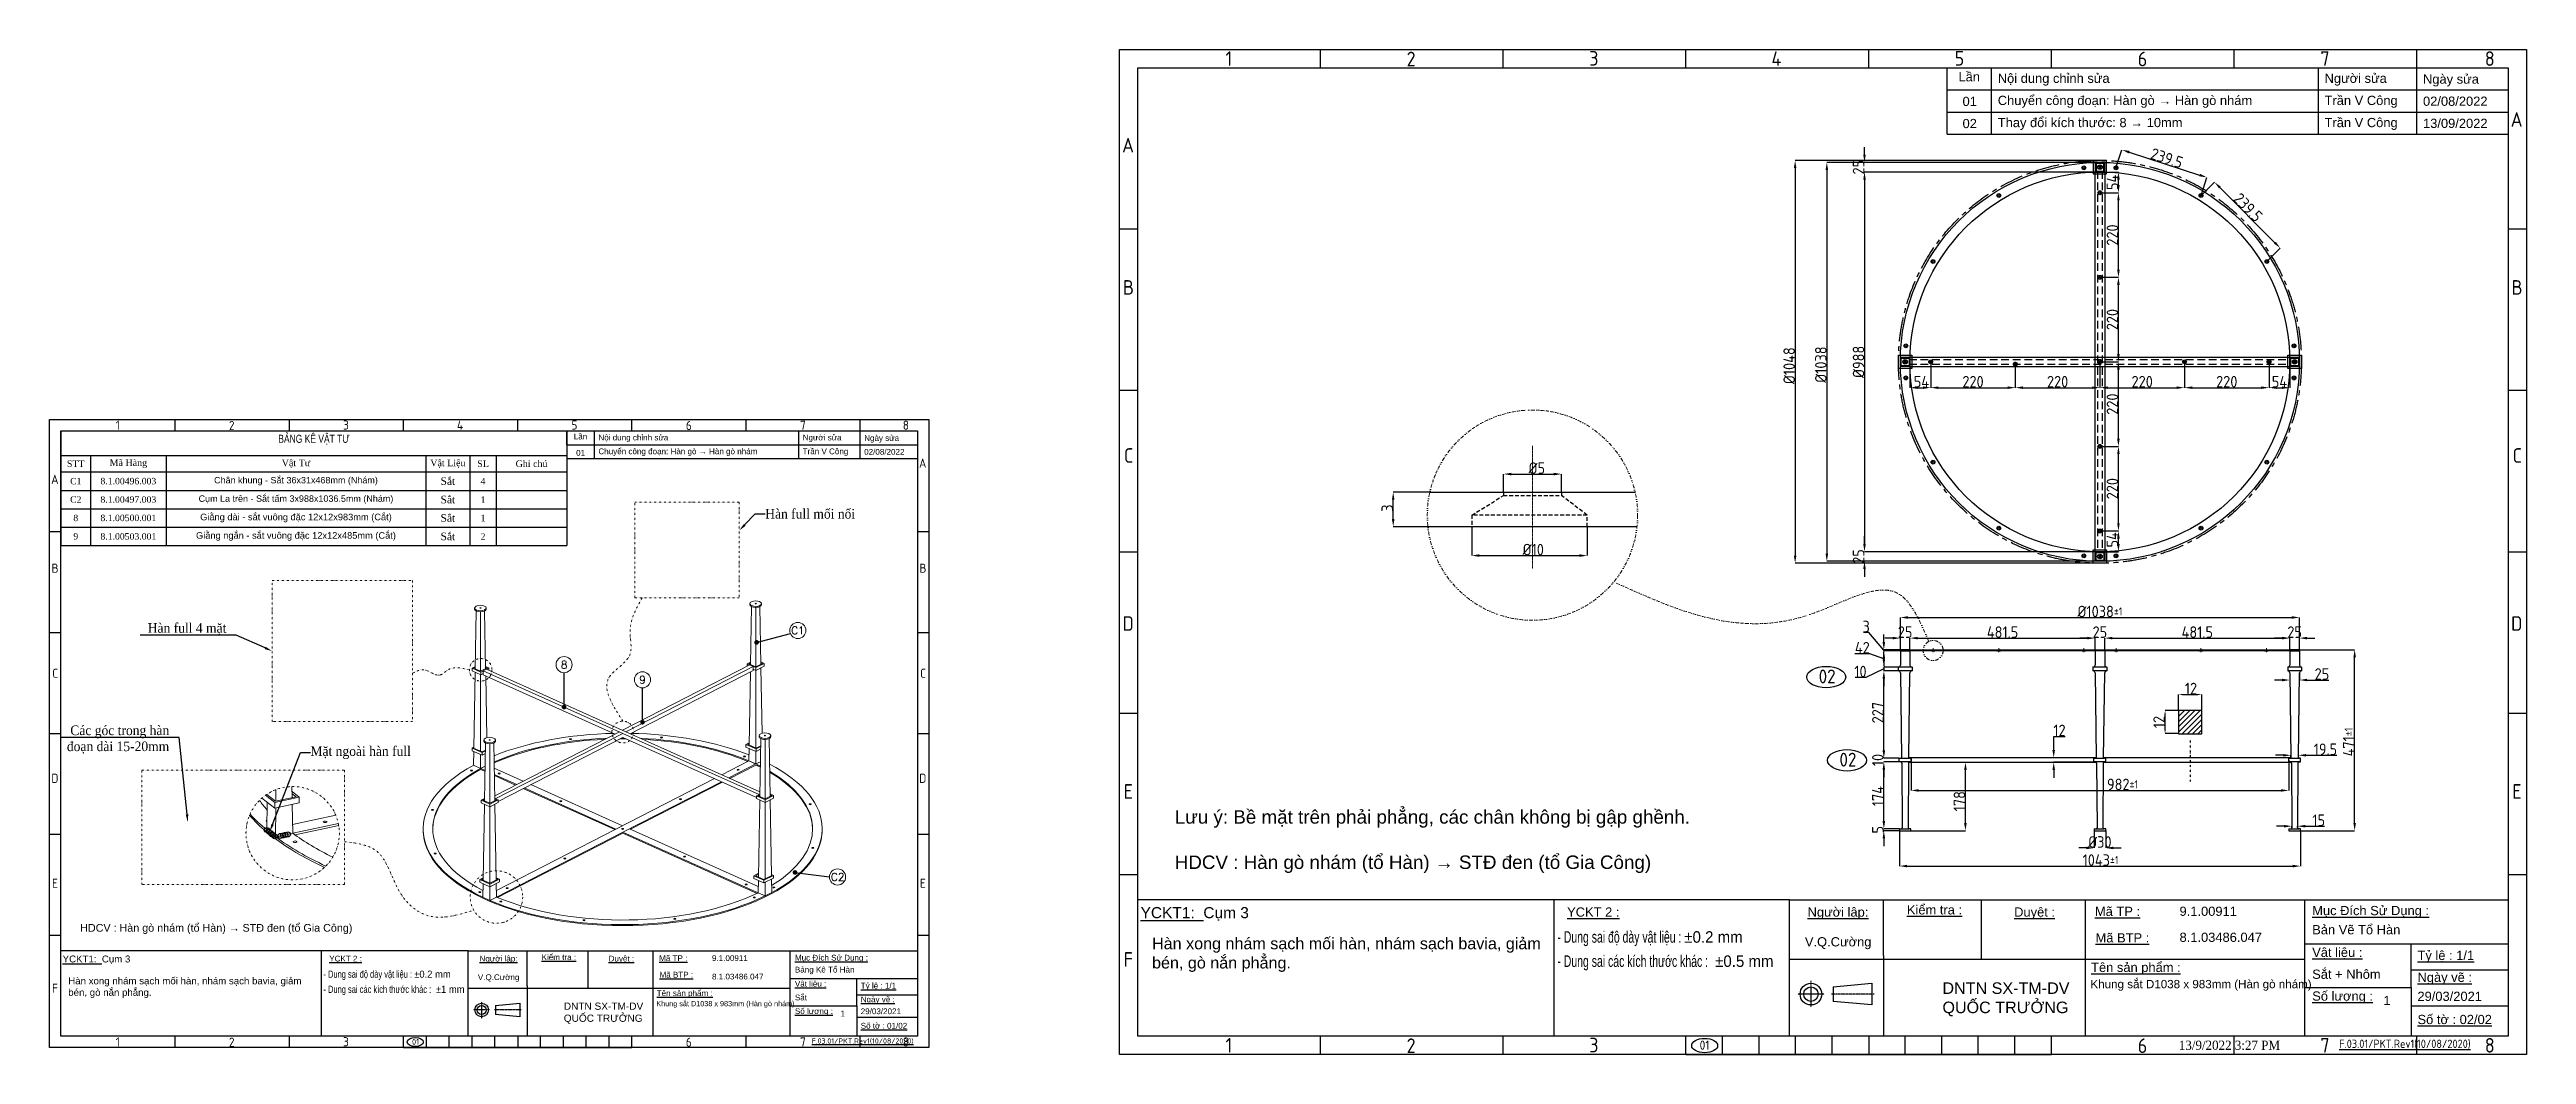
# Model space of a CAD drawing. Header units: millimetres. Extents: x -205945 to -46279, y 28253 to 108078.
# Drawn here: x -55797 to -49355, y 54330 to 56945 of the extents above; entities that cross this region are included whole.
import ezdxf
from ezdxf import colors
from ezdxf.entities.mleader import LeaderData, LeaderLine
from ezdxf.enums import TextEntityAlignment as Align
from ezdxf.math import Vec2, Vec3

# ---------------------------------------------------------------- set-up
doc = ezdxf.new("R2010")
doc.units = ezdxf.units.MM
doc.header["$PDMODE"] = 2
for name, pattern in [('CENTER', [2, 1.25, -0.25, 0.25, -0.25]), ('CENTERX2', [4, 2.5, -0.5, 0.5, -0.5]), ('CONTPVMNIL', [0]), ('DASHEDX2', [1.5, 1, -0.5]), ('DIVIDE', [1.25, 0.5, -0.25, 0, -0.25, 0, -0.25])]:
    doc.linetypes.add(name, pattern=pattern)
doc.layers.get('0').update_dxf_attribs({"linetype": 'CONTPVMNIL'})
doc.layers.get('DEFPOINTS').update_dxf_attribs({"color": 6})
for name, color, linetype, lineweight in [('0 CENTER', 1, 'CENTERX2', 9), ('D KT', 4, 'Continuous', 18), ('d tam', 2, 'CENTER', 9), ('from', 7, 'Continuous', 13)]:
    doc.layers.add(name, color=color, linetype=linetype, lineweight=lineweight)
for name, color, linetype in [('CENTER', 1, 'CENTERX2'), ('FRAME050', 6, 'Continuous'), ('hatch', 4, 'DASHEDX2'), ('MAIN', 7, 'Continuous')]:
    doc.layers.add(name, color=color, linetype=linetype)
doc.styles.add('Chuan', font='times.ttf')
doc.styles.add('ISOCP', font='isocp')
doc.styles.add('SLDTEXTSTYLE0', font='timesi.ttf', dxfattribs={"width": 0.933, "bigfont": 'bigfont'})
doc.styles.add('SLDTEXTSTYLE3', font='TXT', dxfattribs={"width": 0.65, "bigfont": 'bigfont'})
doc.styles.get("Standard").update_dxf_attribs({"font": 'isocp.shx'})
doc.styles.add('style1', font='arial.ttf', dxfattribs={"width": 0.75})
doc.styles.add('tex 1', font='arial.ttf', dxfattribs={"width": 0.75})
doc.styles.add('TXT', font='txt.shx', dxfattribs={"bigfont": 'gbcbig.shx'})
doc.dimstyles.new('Dim20$0', dxfattribs={"dimtxt": 20, "dimasz": 10, "dimexe": 0, "dimexo": 0, "dimgap": 0.6, "dimtad": 1, "dimtoh": 1, "dimdsep": 46, "dimtxsty": 'ISOCP', "dimcen": 0, "dimclrd": 3, "dimclre": 3, "dimclrt": 7, "dimadec": 3, "dimazin": 2, "dimtp": 0.05, "dimtm": 0.05, "dimtfac": 0.7, "dimtofl": 0, "dimtmove": 0, "dimatfit": 3, "dimfxl": 0, "dimtolj": 1, "dimarcsym": 0})
doc.dimstyles.new('Dim7.5', dxfattribs={"dimtxt": 7.5, "dimasz": 4, "dimexe": 0, "dimexo": 0, "dimgap": 1, "dimtad": 1, "dimdsep": 46, "dimtxsty": 'Standard', "dimcen": 0, "dimclrd": 3, "dimclre": 3, "dimclrt": 7, "dimadec": 3, "dimazin": 2, "dimtp": 0.05, "dimtm": 0.05, "dimtfac": 0.7, "dimtofl": 0, "dimtmove": 0, "dimatfit": 3, "dimfxl": 0, "dimtolj": 1, "dimarcsym": 0})

msp = doc.modelspace()

# ---------------------------------------------------------------- texts
at = {"attachment_point": 1}
for s, insert, char_height, width in [('{\\fArial|b0|i0|c0|p34;Lần}', (-50832.55, 56885.943), 24, 29.41061), ('{\\fArial|b0|i0|c0|p34;01}', (-50821.959, 56821.831), 24, 29.41061), ('{\\fArial|b0|i0|c0|p34;02}', (-50821.959, 56764.231), 24, 29.41061), ('{\\fArial|b0|i0|c0|p34;Lần}', (-54433.782, 55945.203), 15, 24.50884), ('{\\fArial|b0|i0|c0|p34;01}', (-54427.84, 55902.893), 15, 24.50884), ('{\\fArial|b0|i0|c0|p34;\\LYCKT1:\\l  Cụm 3}', (-52959.722, 54713.266), 28.8, 458.85605), ('{\\fArial|b0|i0|c0|p34;\\LYCKT1:\\l  Cụm 3}', (-55763.264, 54587.28), 18, 274.6877), ('{\\fArial|b0|i0|c0|p34;29/03/2021}', (-53687.716, 54449.713), 15, 11.98235), ('{\\fArial|b0|i0|c0|p34;29/03/2021}', (-49638.846, 54493.159), 24, 14.37882), ('{\\LF.03.01/PKT.Rev1(10/08/2020)}', (-53814.934, 54371.71), 13.5, 28.97216), ('{\\LF.03.01/PKT.Rev1(10/08/2020)}', (-49842.394, 54368.355), 21.6, 34.76659)]:
    msp.add_mtext(s, dxfattribs=dict(at, insert=insert, char_height=char_height, width=width))
at = {"color": 0, "attachment_point": 1, "style": 'SLDTEXTSTYLE3'}
for s, insert, char_height, width in [('{\\fArial|b0|i0|c0|p34;\\W1;\\C256;Nội dung chỉnh sửa}', (-50730.272, 56881.976), 24, 439.80823), ('{\\fArial|b0|i0|c0|p34;\\W1;\\C256;Người sửa}', (-49880.34, 56881.976), 24, 439.80823), ('{\\fArial|b0|i0|c0|p34;\\W1;\\C256;Chuyển công đoạn: Hàn gò \\fArial|b0|i0|c134|p34;→ \\fArial|b0|i0|c0|p34;Hàn gò nhám}', (-50730.272, 56824.376), 24, 759.11352), ('{\\fArial|b0|i0|c0|p34;\\W1;\\C256;Trần V Công}', (-49880.34, 56824.376), 24, 439.80823), ('{\\fArial|b0|i0|c0|p34;\\W1;\\C256;02/08/2022}', (-49624.327, 56822.295), 24, 439.80823), ('{\\fArial|b0|i0|c0|p34;\\W1;\\C256;Ngày sửa}', (-49624.327, 56879.895), 24, 439.80823), ('{\\fArial|b0|i0|c0|p34;\\W1;\\C256;Thay đổi kích thước: 8 → 10mm}', (-50730.272, 56766.776), 24, 759.11352), ('{\\fArial|b0|i0|c0|p34;\\W1;\\C256;Trần V Công}', (-49880.34, 56766.776), 24, 439.80823), ('{\\fArial|b0|i0|c0|p34;\\W1;\\C256;13/09/2022}', (-49624.327, 56764.695), 24, 439.80823), ('{\\fArial|b0|i0|c0|p34;\\W1;\\C256;Nội dung chỉnh sửa}', (-54369.857, 55942.723), 15, 274.88014), ('{\\fArial|b0|i0|c0|p34;\\W1;\\C256;Người sửa}', (-53838.65, 55942.723), 15, 274.88014), ('{\\fArial|b0|i0|c0|p34;\\W1;\\C256;Ngày sửa}', (-53678.642, 55941.423), 15, 274.88014), ('{\\fArial|b0|i0|c0|p34;\\W1;\\C256;Chuyển công đoạn: Hàn gò \\fArial|b0|i0|c134|p34;→ \\fArial|b0|i0|c0|p34;Hàn gò nhám}', (-54369.857, 55906.723), 15, 505.05322), ('{\\fArial|b0|i0|c0|p34;\\W1;\\C256;Trần V Công}', (-53838.65, 55906.723), 15, 274.88014), ('{\\fArial|b0|i0|c0|p34;\\W1;\\C256;02/08/2022}', (-53678.642, 55905.423), 15, 274.88014), ('{\\fArial|b0|i0|c0|p34;\\W1;\\L\\C256;YCKT 2 :}', (-51850.397, 54712.412), 24, 166.72993), ('{\\fArial|b0|i0|c0|p34;\\W1;\\L\\C256;Người lập:}', (-51224.984, 54712.412), 24, 166.72993), ('{\\fArial|b0|i0|c0|p34;\\W1;\\L\\C256;Kiểm tra :}', (-50966.678, 54718.224), 24, 166.72993), ('{\\fArial|b0|i0|c0|p34;\\W1;\\L\\C256;Duyệt :}', (-50687.71, 54712.412), 24, 166.72993), ('{\\fArial|b0|i0|c0|p34;\\W1;\\L\\C256;Mã TP :}', (-50477.542, 54714.129), 24, 166.72993), ('{\\fArial|b0|i0|c0|p34;\\W1;\\C256;9.1.00911}', (-50257.596, 54714.48), 24, 166.72993), ('{\\fArial|b0|i0|c0|p34;\\W1;\\L\\C256;Mục Đích Sử Dụng :}', (-49912.532, 54716.314), 24, 318.24101), ('{\\fArial|b0|i0|c0|p34; - Dung sai độ dày vật liệu : \\W0.933;%%P0.2 mm}', (-51883.241, 54650.64), 30, 967.0448), ('{\\fArial|b0|i0|c0|p34;\\W1;\\C256;V.Q.Cường}', (-51231.938, 54634.996), 24, 166.72993), ('{\\fArial|b0|i0|c0|p34;\\W1;\\L\\C256;Mã BTP :}', (-50476.002, 54645.424), 24, 166.72993), ('{\\fArial|b0|i0|c0|p34;\\W1;\\C256;8.1.03486.047}', (-50257.596, 54646.8), 24, 166.72993), ('{\\fArial|b0|i0|c0|p34;\\W1;\\C256;Bản Vẽ Tổ Hàn}', (-49912.532, 54666.474), 24, 318.24101), ('{\\fArial|b0|i0|c0|p34;\\W1;\\L\\C256;YCKT 2 :}', (-55069.936, 54586.746), 15, 104.20621), ('{\\fArial|b0|i0|c0|p34;\\W1;\\L\\C256;Người lập:}', (-54679.053, 54586.746), 15, 104.20621), ('{\\fArial|b0|i0|c0|p34;\\W1;\\L\\C256;Kiểm tra :}', (-54517.611, 54590.379), 15, 104.20621), ('{\\fArial|b0|i0|c0|p34;\\W1;\\L\\C256;Duyệt :}', (-54343.256, 54586.746), 15, 104.20621), ('{\\fArial|b0|i0|c0|p34;\\W1;\\L\\C256;Mã TP :}', (-54211.902, 54587.819), 15, 104.20621), ('{\\fArial|b0|i0|c0|p34;\\W1;\\C256;9.1.00911}', (-54074.435, 54588.039), 15, 104.20621), ('{\\fArial|b0|i0|c0|p34;\\W1;\\L\\C256;Mục Đích Sử Dụng :}', (-53858.77, 54589.185), 15, 198.90063), ('{\\fArial|b0|i0|c0|p34; - Dung sai các kích thước khác : \\W0.933; %%P0.5 mm}', (-51883.241, 54587.598), 30, 967.0448), ('{\\fArial|b0|i0|c0|p34;\\W1;\\L\\C256;Tên sản phẩm :}', (-50487.584, 54568.552), 24, 244.27364), ('{\\fArial|b0|i0|c0|p34;\\W1;\\L\\C256;Vật liệu :}', (-49912.532, 54607.562), 24, 166.72993), ('{\\fArial|b0|i0|c0|p34;\\W1;\\L\\C256;Tỷ lệ : 1/1}', (-49638.64, 54599.738), 24, 166.72993), ('{\\fArial|b0|i0|c0|p34; - Dung sai độ dày vật liệu : \\W0.933;%%P0.2 mm}', (-55090.463, 54548.138), 18.75, 604.403), ('{\\fArial|b0|i0|c0|p34; - Dung sai các kích thước khác : \\W0.933; %%P1 mm}', (-55090.463, 54508.737), 18.75, 604.403), ('{\\fArial|b0|i0|c0|p34;\\W1;\\C256;V.Q.Cường}', (-54683.399, 54538.361), 15, 104.20621), ('{\\fArial|b0|i0|c0|p34;\\W1;\\L\\C256;Mã BTP :}', (-54210.939, 54544.879), 15, 104.20621), ('{\\fArial|b0|i0|c0|p34;\\W1;\\C256;8.1.03486.047}', (-54074.435, 54540.026), 15, 104.20621), ('{\\fArial|b0|i0|c0|p34;\\W1;\\L\\C256;Vật liệu :}', (-53858.77, 54521.215), 15, 104.20621), ('{\\fArial|b0|i0|c0|p34;\\W1;\\C256;Bảng Kê Tổ Hàn}', (-53858.77, 54558.035), 15, 198.90063), ('{\\fArial|b0|i0|c0|p34;\\W1;\\L\\C256;Tỷ lệ : 1/1}', (-53687.588, 54516.325), 15, 104.20621), ('{\\fArial|b0|i0|c0|p34;\\W1;\\C256;DNTN SX-TM-DV QUỐC TRƯỞNG}', (-50874.283, 54517.354), 30, 447.03784), ('{\\fArial|b0|i0|c0|p34;\\W1;\\C256;Khung sắt D1038 x 983mm (Hàn gò nhám) }', (-50489.274, 54523.771, 0), 21.6, 564.2923), ('{\\fArial|b0|i0|c0|p34;\\W1;\\C256;Sắt + Nhôm}', (-49912.532, 54550.68), 24, 205.13467), ('{\\fArial|b0|i0|c0|p34;\\W1;\\L\\C256;Ngày vẽ :}', (-49638.64, 54542.644), 24, 166.72993), ('{\\fArial|b0|i0|c0|p34;\\W1;\\C256;DNTN SX-TM-DV QUỐC TRƯỞNG}', (-54459.865, 54464.835), 18.75, 279.39865), ('{\\fArial|b0|i0|c0|p34;\\W1;\\L\\C256;Tên sản phẩm :}', (-54218.177, 54496.834), 15, 152.67102), ('{\\fArial|b0|i0|c0|p34;\\W1;\\C256;Khung sắt D1038 x 983mm (Hàn gò nhám) }', (-54219.234, 54468.846, 0), 13.5, 352.68269), ('{\\fArial|b0|i0|c0|p34;\\W1;\\L\\C256;Số lượng :}', (-53858.77, 54450.112), 15, 104.20621), ('{\\fArial|b0|i0|c0|p34;\\W1;\\C256;Sắt }', (-53858.77, 54485.664), 15, 104.20621), ('{\\fArial|b0|i0|c0|p34;\\W1;\\C256;1}', (-53740.213, 54443.691), 15, 104.20621), ('{\\fArial|b0|i0|c0|p34;\\W1;\\L\\C256;Ngày vẽ :}', (-53687.588, 54480.641), 15, 104.20621), ('{\\fArial|b0|i0|c0|p34;\\W1;\\L\\C256;Số lượng :}', (-49912.532, 54493.798), 24, 166.72993), ('{\\fArial|b0|i0|c0|p34;\\W1;\\C256;1}', (-49727.534, 54482.172), 24, 166.72993), ('{\\fArial|b0|i0|c0|p34;\\W1;\\L\\C256;Số tờ : 01/02}', (-53687.588, 54412.039), 15, 137.10875), ('{\\fArial|b0|i0|c0|p34;\\W1;\\L\\C256;Số tờ : 02/02}', (-49638.64, 54432.88), 24, 195.23856)]:
    msp.add_mtext(s, dxfattribs=dict(at, insert=insert, char_height=char_height, width=width))
at = {"color": 1, "char_height": 36, "width": 44.11591, "attachment_point": 1}
for insert in [(-51196.229, 55331.46), (-51142.167, 55114.953)]:
    msp.add_mtext('02', dxfattribs=dict(at, insert=insert))
at = {"ltscale": 30, "attachment_point": 1, "style": 'style1'}
for s, insert, char_height, width in [('{\\W1;Lưu ý: Bề mặt trên phải phẳng, các chân không bị gập ghềnh.}', (-52870.903, 54965.4, 0), 35, 1429.70348), ('{\\W1;HDCV : Hàn gò nhám (tổ Hàn) → STĐ đen (tổ Gia Công)}', (-52870.903, 54847.563, 0), 35, 1429.70348), ('{\\W1;HDCV : Hàn gò nhám (tổ Hàn) → STĐ đen (tổ Gia Công)}', (-55717.717, 54669.307, 0), 20, 1429.70348), ('{\\W1;Hàn xong nhám sạch mối hàn, nhám sạch bavia, giảm bén, gò nắn phẳng.}', (-52929.907, 54633.632, 0), 30, 1013.32825), ('{\\W1;Hàn xong nhám sạch mối hàn, nhám sạch bavia, giảm bén, gò nắn phẳng.}', (-55748.705, 54530.384), 18, 616.92571)]:
    msp.add_mtext(s, dxfattribs=dict(at, insert=insert, char_height=char_height, width=width))
at = {"color": 7, "attachment_point": 1}
for insert, char_height, width in [((-54854.517, 54370.314), 15, 24.50884), ((-51505.727, 54366.121), 24, 29.41061)]:
    msp.add_mtext('01', dxfattribs=dict(at, insert=insert, char_height=char_height, width=width))
at = {"layer": 'D KT', "insert": (-50259.416, 54365.78), "char_height": 24, "width": 1012.64408, "attachment_point": 1, "style": 'SLDTEXTSTYLE0'}
msp.add_mtext('{\\fTimes New Roman|b0|i0|c0|p18;13/9/2022 3:27 PM}', dxfattribs=at)
at = {"layer": 'from', "color": 6, "ltscale": 3, "style": 'TXT'}
for s, p in [('C1', (-53851.174, 55433.189, 0)), ('8', (-54459.154, 55344.221)), ('9', (-54255.226, 55304.772)), ('C2', (-53747.836, 54791.718, 0))]:
    msp.add_text(s, height=20, dxfattribs=at).set_placement(p, align=Align.MIDDLE)

# ---------------------------------------------------------------- blocks, each defined once
blk = doc.blocks.new('ẢERHAEEH')
at = {"layer": 'FRAME050'}
for p, q in [((-261.36, 213.96), (-261.36, 217.92)), ((-221.76, 213.96), (-221.76, 217.92)), ((-182.16, 213.96), (-182.16, 217.92)), ((-142.56, 213.96), (-142.56, 217.92)), ((-102.96, 213.96), (-102.96, 217.92)), ((-63.36, 213.96), (-63.36, 217.92)), ((-23.76, 213.96), (-23.76, 217.92)), ((-300.96, 178.96), (-304.92, 178.96)), ((0, 178.96), (-3.96, 178.96)), ((-300.96, 143.96), (-304.92, 143.96)), ((0, 143.96), (-3.96, 143.96)), ((-304.92, 108.96), (-300.96, 108.96)), ((-3.96, 108.96), (0, 108.96)), ((-300.96, 73.96), (-304.92, 73.96)), ((0, 73.96), (-3.96, 73.96)), ((-300.96, 38.96), (-304.92, 38.96)), ((0, 38.96), (-3.96, 38.96)), ((-261.36, 0), (-261.36, 3.96)), ((-221.76, 0), (-221.76, 3.96)), ((-182.16, 0), (-182.16, 3.96)), ((-182.16, 0), (-102.96, 0)), ((-174.24, 0), (-174.24, 3.96)), ((-166.32, 0), (-166.32, 3.96)), ((-158.4, 0), (-158.4, 3.96)), ((-150.48, 0), (-150.48, 3.96)), ((-142.56, 3.96), (-142.56, 0)), ((-134.64, 0), (-134.64, 3.96)), ((-126.72, 0), (-126.72, 3.96)), ((-118.8, 0), (-118.8, 3.96)), ((-110.88, 0), (-110.88, 3.96)), ((-102.96, 0), (-102.96, 3.96)), ((-63.36, 0), (-63.36, 3.96)), ((-23.76, 0), (-23.76, 3.96))]:
    blk.add_line(p, q, dxfattribs=at)
at = {"layer": 'MAIN', "color": 7, "linetype": 'Continuous'}
blk.add_lwpolyline([(-300.96, 213.96), (-3.96, 213.96), (-3.96, 3.96), (-300.96, 3.96)], close=True, dxfattribs=at)
at = {"layer": 'FRAME050', "style": 'ISOCP'}
for s, p in [('1', (-281.95, 214.36)), ('2', (-242.72, 214.28)), ('3', (-203.13, 214.42)), ('4', (-163.63, 214.36)), ('5', (-123.93, 214.42)), ('6', (-84.25, 214.28)), ('7', (-44.67, 214.36)), ('8', (-9.03, 214.36)), ('A', (-3.41, 201.17)), ('A', (-304.37, 195.59)), ('B', (-304.21, 164.74)), ('B', (-3.25, 164.74)), ('C', (-303.97, 128.3)), ('C', (-3.01, 128.3)), ('D', (-304.3, 91.87)), ('D', (-3.34, 91.87)), ('E', (-304.05, 55.44)), ('E', (-3.09, 55.44)), ('F', (-304.05, 19.01)), ('1', (-281.95, 0.4)), ('2', (-242.72, 0.32)), ('3', (-203.13, 0.46)), ('6', (-84.25, 0.32)), ('7', (-44.67, 0.4)), ('8', (-9.03, 0.4))]:
    blk.add_text(s, height=3.17, dxfattribs=at).set_placement(p)
blk = doc.blocks.new('*D725')
at = {"color": 3, "lineweight": -2, "ltscale": 50, "transparency": 16777216}
for p, q in [((-50422.9, 56636.9), (-50407.6, 56683.9)), ((-50388.6, 56677.7), (-50205.4, 56618.2)), ((-50201.7, 56565), (-50186.4, 56612))]:
    blk.add_line(p, q, dxfattribs=at)
at = {"color": 3, "ltscale": 50, "transparency": 16777216}
for points in [[(-50387.5, 56680.9), (-50389.6, 56674.6), (-50407.6, 56683.9)], [(-50204.4, 56621.4), (-50206.5, 56615), (-50186.4, 56612)]]:
    blk.add_solid(points, dxfattribs=at)
at = {"layer": 'DEFPOINTS', "color": 0, "ltscale": 50, "transparency": 16777216}
for p in [(-50422.9, 56636.9, 0), (-50201.7, 56565, 0), (-50186.4, 56612)]:
    blk.add_point(p, dxfattribs=at)
at = {"color": 7, "ltscale": 50, "transparency": 16777216, "insert": (-50290.7, 56662.3), "char_height": 30, "attachment_point": 5, "rotation": 341.99571, "style": 'ISOCP'}
blk.add_mtext('\\A1;239.5', dxfattribs=at)
blk = doc.blocks.new('*D726')
at = {"color": 3, "lineweight": -2, "ltscale": 50, "transparency": 16777216}
for p, q in [((-50201.7, 56565), (-50166.7, 56599.8)), ((-50152.6, 56585.7), (-50009.7, 56442.2)), ((-50030.7, 56393.2), (-49995.6, 56428.1))]:
    blk.add_line(p, q, dxfattribs=at)
at = {"color": 3, "ltscale": 50, "transparency": 16777216}
for points in [[(-50150.2, 56588), (-50154.9, 56583.3), (-50166.7, 56599.8)], [(-50007.4, 56444.6), (-50012.1, 56439.9), (-49995.6, 56428.1)]]:
    blk.add_solid(points, dxfattribs=at)
at = {"layer": 'DEFPOINTS', "color": 0, "ltscale": 50, "transparency": 16777216}
for p in [(-50201.7, 56565, 0), (-50030.7, 56393.2, 0), (-49995.6, 56428.1)]:
    blk.add_point(p, dxfattribs=at)
at = {"color": 7, "ltscale": 50, "transparency": 16777216, "insert": (-50079.3, 56534.2), "char_height": 30, "attachment_point": 5, "rotation": 314.87701, "style": 'ISOCP'}
blk.add_mtext('\\A1;239.5', dxfattribs=at)
blk = doc.blocks.new('*D727')
at = {"color": 3, "lineweight": -2, "ltscale": 50, "transparency": 16777216}
for p, q in [((-50958.7, 56132.1), (-50958.7, 56064.9)), ((-50904.7, 56132.1), (-50904.7, 56064.9)), ((-50938.7, 56064.9), (-50924.7, 56064.9))]:
    blk.add_line(p, q, dxfattribs=at)
at = {"color": 3, "ltscale": 50, "transparency": 16777216}
for points in [[(-50938.7, 56068.2), (-50938.7, 56061.6), (-50958.7, 56064.9)], [(-50924.7, 56068.2), (-50924.7, 56061.6), (-50904.7, 56064.9)]]:
    blk.add_solid(points, dxfattribs=at)
at = {"layer": 'DEFPOINTS', "color": 0, "ltscale": 50, "transparency": 16777216}
for p in [(-50958.7, 56132.1, 0), (-50904.7, 56132.1, 0), (-50904.7, 56064.9)]:
    blk.add_point(p, dxfattribs=at)
at = {"color": 7, "ltscale": 50, "transparency": 16777216, "insert": (-50928.9, 56080.5), "char_height": 30, "attachment_point": 5, "style": 'ISOCP'}
blk.add_mtext('\\A1;54', dxfattribs=at)
blk = doc.blocks.new('*D728')
at = {"color": 3, "lineweight": -2, "ltscale": 50, "transparency": 16777216}
for p, q in [((-50904.7, 56132.1), (-50904.7, 56064.9)), ((-50684.7, 56132.1), (-50684.7, 56064.9)), ((-50884.7, 56064.9), (-50704.7, 56064.9))]:
    blk.add_line(p, q, dxfattribs=at)
at = {"color": 3, "ltscale": 50, "transparency": 16777216}
for points in [[(-50884.7, 56068.2), (-50884.7, 56061.6), (-50904.7, 56064.9)], [(-50704.7, 56068.2), (-50704.7, 56061.6), (-50684.7, 56064.9)]]:
    blk.add_solid(points, dxfattribs=at)
at = {"layer": 'DEFPOINTS', "color": 0, "ltscale": 50, "transparency": 16777216}
for p in [(-50904.7, 56132.1), (-50684.7, 56132.1, 0), (-50684.7, 56064.9)]:
    blk.add_point(p, dxfattribs=at)
at = {"color": 7, "ltscale": 50, "transparency": 16777216, "insert": (-50794.7, 56080.5), "char_height": 30, "attachment_point": 5, "style": 'ISOCP'}
blk.add_mtext('\\A1;220', dxfattribs=at)
blk = doc.blocks.new('*D729')
at = {"color": 3, "lineweight": -2, "ltscale": 50, "transparency": 16777216}
for p, q in [((-50684.7, 56132.1), (-50684.7, 56064.9)), ((-50464.7, 56132.1), (-50464.7, 56064.9)), ((-50664.7, 56064.9), (-50484.7, 56064.9))]:
    blk.add_line(p, q, dxfattribs=at)
at = {"color": 3, "ltscale": 50, "transparency": 16777216}
for points in [[(-50664.7, 56068.2), (-50664.7, 56061.6), (-50684.7, 56064.9)], [(-50484.7, 56068.2), (-50484.7, 56061.6), (-50464.7, 56064.9)]]:
    blk.add_solid(points, dxfattribs=at)
at = {"layer": 'DEFPOINTS', "color": 0, "ltscale": 50, "transparency": 16777216}
for p in [(-50684.7, 56132.1), (-50464.7, 56132.1, 0), (-50464.7, 56064.9)]:
    blk.add_point(p, dxfattribs=at)
at = {"color": 7, "ltscale": 50, "transparency": 16777216, "insert": (-50574.7, 56080.5), "char_height": 30, "attachment_point": 5, "style": 'ISOCP'}
blk.add_mtext('\\A1;220', dxfattribs=at)
blk = doc.blocks.new('*D730')
at = {"color": 3, "lineweight": -2, "ltscale": 50, "transparency": 16777216}
for p, q in [((-50464.7, 56132.1), (-50464.7, 56064.9)), ((-50244.7, 56132.1), (-50244.7, 56064.9)), ((-50444.7, 56064.9), (-50264.7, 56064.9))]:
    blk.add_line(p, q, dxfattribs=at)
at = {"color": 3, "ltscale": 50, "transparency": 16777216}
for points in [[(-50444.7, 56068.2), (-50444.7, 56061.6), (-50464.7, 56064.9)], [(-50264.7, 56068.2), (-50264.7, 56061.6), (-50244.7, 56064.9)]]:
    blk.add_solid(points, dxfattribs=at)
at = {"layer": 'DEFPOINTS', "color": 0, "ltscale": 50, "transparency": 16777216}
for p in [(-50464.7, 56132.1), (-50244.7, 56132.1, 0), (-50244.7, 56064.9)]:
    blk.add_point(p, dxfattribs=at)
at = {"color": 7, "ltscale": 50, "transparency": 16777216, "insert": (-50354.7, 56080.5), "char_height": 30, "attachment_point": 5, "style": 'ISOCP'}
blk.add_mtext('\\A1;220', dxfattribs=at)
blk = doc.blocks.new('*D731')
at = {"color": 3, "lineweight": -2, "ltscale": 50, "transparency": 16777216}
for p, q in [((-50244.7, 56132.1), (-50244.7, 56064.9)), ((-50024.7, 56132.1), (-50024.7, 56064.9)), ((-50224.7, 56064.9), (-50044.7, 56064.9))]:
    blk.add_line(p, q, dxfattribs=at)
at = {"color": 3, "ltscale": 50, "transparency": 16777216}
for points in [[(-50224.7, 56068.2), (-50224.7, 56061.6), (-50244.7, 56064.9)], [(-50044.7, 56068.2), (-50044.7, 56061.6), (-50024.7, 56064.9)]]:
    blk.add_solid(points, dxfattribs=at)
at = {"layer": 'DEFPOINTS', "color": 0, "ltscale": 50, "transparency": 16777216}
for p in [(-50244.7, 56132.1), (-50024.7, 56132.1, 0), (-50024.7, 56064.9)]:
    blk.add_point(p, dxfattribs=at)
at = {"color": 7, "ltscale": 50, "transparency": 16777216, "insert": (-50134.7, 56080.5), "char_height": 30, "attachment_point": 5, "style": 'ISOCP'}
blk.add_mtext('\\A1;220', dxfattribs=at)
blk = doc.blocks.new('*D732')
at = {"color": 3, "lineweight": -2, "ltscale": 50, "transparency": 16777216}
for p, q in [((-50024.7, 56132.1), (-50024.7, 56064.9)), ((-49970.7, 56132.1), (-49970.7, 56064.9)), ((-50004.7, 56064.9), (-49990.7, 56064.9))]:
    blk.add_line(p, q, dxfattribs=at)
at = {"color": 3, "ltscale": 50, "transparency": 16777216}
for points in [[(-50004.7, 56068.2), (-50004.7, 56061.6), (-50024.7, 56064.9)], [(-49990.7, 56068.2), (-49990.7, 56061.6), (-49970.7, 56064.9)]]:
    blk.add_solid(points, dxfattribs=at)
at = {"layer": 'DEFPOINTS', "color": 0, "ltscale": 50, "transparency": 16777216}
for p in [(-50024.7, 56132.1), (-49970.7, 56132.1, 0), (-49970.7, 56064.9)]:
    blk.add_point(p, dxfattribs=at)
at = {"color": 7, "ltscale": 50, "transparency": 16777216, "insert": (-49997.7, 56080.5), "char_height": 30, "attachment_point": 5, "style": 'ISOCP'}
blk.add_mtext('\\A1;54', dxfattribs=at)
blk = doc.blocks.new('*D733')
at = {"color": 3, "lineweight": -2, "ltscale": 50, "transparency": 16777216}
for p, q in [((-50464.7, 55692.1), (-50416.5, 55692.1)), ((-50416.5, 55658.1), (-50416.5, 55672.1)), ((-50464.7, 55638.1), (-50416.5, 55638.1))]:
    blk.add_line(p, q, dxfattribs=at)
at = {"color": 3, "ltscale": 50, "transparency": 16777216}
for points in [[(-50419.9, 55672.1), (-50413.2, 55672.1), (-50416.5, 55692.1)], [(-50419.9, 55658.1), (-50413.2, 55658.1), (-50416.5, 55638.1)]]:
    blk.add_solid(points, dxfattribs=at)
at = {"layer": 'DEFPOINTS', "color": 0, "ltscale": 50, "transparency": 16777216}
for p in [(-50464.7, 55692.1, 0), (-50416.5, 55692.1), (-50464.7, 55638.1, 0)]:
    blk.add_point(p, dxfattribs=at)
at = {"color": 7, "ltscale": 50, "transparency": 16777216, "insert": (-50432.1, 55668.9), "char_height": 30, "attachment_point": 5, "rotation": 90, "style": 'ISOCP'}
blk.add_mtext('\\A1;54', dxfattribs=at)
blk = doc.blocks.new('*D734')
at = {"color": 3, "lineweight": -2, "ltscale": 50, "transparency": 16777216}
for p, q in [((-50464.7, 55912.1), (-50416.5, 55912.1)), ((-50416.5, 55712.1), (-50416.5, 55892.1)), ((-50464.7, 55692.1), (-50416.5, 55692.1))]:
    blk.add_line(p, q, dxfattribs=at)
at = {"color": 3, "ltscale": 50, "transparency": 16777216}
for points in [[(-50419.9, 55892.1), (-50413.2, 55892.1), (-50416.5, 55912.1)], [(-50419.9, 55712.1), (-50413.2, 55712.1), (-50416.5, 55692.1)]]:
    blk.add_solid(points, dxfattribs=at)
at = {"layer": 'DEFPOINTS', "color": 0, "ltscale": 50, "transparency": 16777216}
for p in [(-50464.7, 55912.1, 0), (-50416.5, 55912.1), (-50464.7, 55692.1)]:
    blk.add_point(p, dxfattribs=at)
at = {"color": 7, "ltscale": 50, "transparency": 16777216, "insert": (-50432.1, 55802.1), "char_height": 30, "attachment_point": 5, "rotation": 90, "style": 'ISOCP'}
blk.add_mtext('\\A1;220', dxfattribs=at)
blk = doc.blocks.new('*D735')
at = {"color": 3, "lineweight": -2, "ltscale": 50, "transparency": 16777216}
for p, q in [((-50464.7, 56132.1), (-50416.5, 56132.1)), ((-50416.5, 55932.1), (-50416.5, 56112.1)), ((-50464.7, 55912.1), (-50416.5, 55912.1))]:
    blk.add_line(p, q, dxfattribs=at)
at = {"color": 3, "ltscale": 50, "transparency": 16777216}
for points in [[(-50419.9, 56112.1), (-50413.2, 56112.1), (-50416.5, 56132.1)], [(-50419.9, 55932.1), (-50413.2, 55932.1), (-50416.5, 55912.1)]]:
    blk.add_solid(points, dxfattribs=at)
at = {"layer": 'DEFPOINTS', "color": 0, "ltscale": 50, "transparency": 16777216}
for p in [(-50464.7, 56132.1), (-50416.5, 56132.1), (-50464.7, 55912.1, 0)]:
    blk.add_point(p, dxfattribs=at)
at = {"color": 7, "ltscale": 50, "transparency": 16777216, "insert": (-50432.1, 56022.1), "char_height": 30, "attachment_point": 5, "rotation": 90, "style": 'ISOCP'}
blk.add_mtext('\\A1;220', dxfattribs=at)
blk = doc.blocks.new('*D736')
at = {"color": 3, "lineweight": -2, "ltscale": 50, "transparency": 16777216}
for p, q in [((-50464.7, 56352.1), (-50416.5, 56352.1)), ((-50416.5, 56152.1), (-50416.5, 56332.1)), ((-50464.7, 56132.1), (-50416.5, 56132.1))]:
    blk.add_line(p, q, dxfattribs=at)
at = {"color": 3, "ltscale": 50, "transparency": 16777216}
for points in [[(-50419.9, 56332.1), (-50413.2, 56332.1), (-50416.5, 56352.1)], [(-50419.9, 56152.1), (-50413.2, 56152.1), (-50416.5, 56132.1)]]:
    blk.add_solid(points, dxfattribs=at)
at = {"layer": 'DEFPOINTS', "color": 0, "ltscale": 50, "transparency": 16777216}
for p in [(-50464.7, 56352.1, 0), (-50416.5, 56352.1), (-50464.7, 56132.1)]:
    blk.add_point(p, dxfattribs=at)
at = {"color": 7, "ltscale": 50, "transparency": 16777216, "insert": (-50432.1, 56242.1), "char_height": 30, "attachment_point": 5, "rotation": 90, "style": 'ISOCP'}
blk.add_mtext('\\A1;220', dxfattribs=at)
blk = doc.blocks.new('*D737')
at = {"color": 3, "lineweight": -2, "ltscale": 50, "transparency": 16777216}
for p, q in [((-50464.7, 56572.1), (-50416.5, 56572.1)), ((-50416.5, 56372.1), (-50416.5, 56552.1)), ((-50464.7, 56352.1), (-50416.5, 56352.1))]:
    blk.add_line(p, q, dxfattribs=at)
at = {"color": 3, "ltscale": 50, "transparency": 16777216}
for points in [[(-50419.9, 56552.1), (-50413.2, 56552.1), (-50416.5, 56572.1)], [(-50419.9, 56372.1), (-50413.2, 56372.1), (-50416.5, 56352.1)]]:
    blk.add_solid(points, dxfattribs=at)
at = {"layer": 'DEFPOINTS', "color": 0, "ltscale": 50, "transparency": 16777216}
for p in [(-50464.7, 56572.1, 0), (-50416.5, 56572.1), (-50464.7, 56352.1, 0)]:
    blk.add_point(p, dxfattribs=at)
at = {"color": 7, "ltscale": 50, "transparency": 16777216, "insert": (-50432.1, 56462.1), "char_height": 30, "attachment_point": 5, "rotation": 90, "style": 'ISOCP'}
blk.add_mtext('\\A1;220', dxfattribs=at)
blk = doc.blocks.new('*D738')
at = {"color": 3, "lineweight": -2, "ltscale": 50, "transparency": 16777216}
for p, q in [((-50464.7, 56626.1), (-50416.5, 56626.1)), ((-50464.7, 56572.1), (-50416.5, 56572.1)), ((-50416.5, 56592.1), (-50416.5, 56606.1))]:
    blk.add_line(p, q, dxfattribs=at)
at = {"color": 3, "ltscale": 50, "transparency": 16777216}
for points in [[(-50419.9, 56606.1), (-50413.2, 56606.1), (-50416.5, 56626.1)], [(-50419.9, 56592.1), (-50413.2, 56592.1), (-50416.5, 56572.1)]]:
    blk.add_solid(points, dxfattribs=at)
at = {"layer": 'DEFPOINTS', "color": 0, "ltscale": 50, "transparency": 16777216}
for p in [(-50464.7, 56626.1, 0), (-50464.7, 56572.1, 0), (-50416.5, 56626.1)]:
    blk.add_point(p, dxfattribs=at)
at = {"color": 7, "ltscale": 50, "transparency": 16777216, "insert": (-50432.1, 56599.1), "char_height": 30, "attachment_point": 5, "rotation": 90, "style": 'ISOCP'}
blk.add_mtext('\\A1;54', dxfattribs=at)
blk = doc.blocks.new('*D739')
at = {"color": 3, "lineweight": -2, "ltscale": 50, "transparency": 16777216}
for p, q in [((-51076.9, 56671.1), (-51076.9, 56691.1)), ((-50477.2, 56651.1), (-51076.9, 56651.1)), ((-50477.2, 56626.1), (-51076.9, 56626.1)), ((-51076.9, 56606.1), (-51076.9, 56586.1))]:
    blk.add_line(p, q, dxfattribs=at)
at = {"color": 3, "ltscale": 50, "transparency": 16777216}
for points in [[(-51080.2, 56671.1), (-51073.6, 56671.1), (-51076.9, 56651.1)], [(-51080.2, 56606.1), (-51073.6, 56606.1), (-51076.9, 56626.1)]]:
    blk.add_solid(points, dxfattribs=at)
at = {"layer": 'DEFPOINTS', "color": 0, "ltscale": 50, "transparency": 16777216}
for p in [(-50477.2, 56651.1, 0), (-51076.9, 56626.1), (-50477.2, 56626.1, 0)]:
    blk.add_point(p, dxfattribs=at)
at = {"color": 7, "ltscale": 50, "transparency": 16777216, "insert": (-51092.5, 56638.6), "char_height": 30, "attachment_point": 5, "rotation": 90, "style": 'ISOCP'}
blk.add_mtext('\\A1;25', dxfattribs=at)
blk = doc.blocks.new('*D740')
at = {"color": 3, "lineweight": -2, "ltscale": 50, "transparency": 16777216}
for p, q in [((-50464.7, 56626.1), (-51076.9, 56626.1)), ((-51076.9, 56606.1), (-51076.9, 55658.1)), ((-50464.7, 55638.1), (-51076.9, 55638.1))]:
    blk.add_line(p, q, dxfattribs=at)
at = {"color": 3, "ltscale": 50, "transparency": 16777216}
for points in [[(-51080.2, 56606.1), (-51073.6, 56606.1), (-51076.9, 56626.1)], [(-51080.2, 55658.1), (-51073.6, 55658.1), (-51076.9, 55638.1)]]:
    blk.add_solid(points, dxfattribs=at)
at = {"layer": 'DEFPOINTS', "color": 0, "ltscale": 50, "transparency": 16777216}
for p in [(-50464.7, 56626.1, 0), (-51076.9, 55638.1), (-50464.7, 55638.1, 0)]:
    blk.add_point(p, dxfattribs=at)
at = {"color": 7, "ltscale": 50, "transparency": 16777216, "insert": (-51092.5, 56132.1), "char_height": 30, "attachment_point": 5, "rotation": 90, "style": 'ISOCP'}
blk.add_mtext('\\A1;%%C988', dxfattribs=at)
blk = doc.blocks.new('*D741')
at = {"color": 3, "lineweight": -2, "ltscale": 50, "transparency": 16777216}
for p, q in [((-51076.9, 55658.1), (-51076.9, 55678.1)), ((-50464.7, 55638.1), (-51076.9, 55638.1)), ((-50464.7, 55613.1), (-51076.9, 55613.1)), ((-51076.9, 55593.1), (-51076.9, 55573.1))]:
    blk.add_line(p, q, dxfattribs=at)
at = {"color": 3, "ltscale": 50, "transparency": 16777216}
for points in [[(-51080.2, 55658.1), (-51073.6, 55658.1), (-51076.9, 55638.1)], [(-51080.2, 55593.1), (-51073.6, 55593.1), (-51076.9, 55613.1)]]:
    blk.add_solid(points, dxfattribs=at)
at = {"layer": 'DEFPOINTS', "color": 0, "ltscale": 50, "transparency": 16777216}
for p in [(-51076.9, 55613.1), (-50464.7, 55638.1, 0), (-50464.7, 55613.1, 0)]:
    blk.add_point(p, dxfattribs=at)
at = {"color": 7, "ltscale": 50, "transparency": 16777216, "insert": (-51092.5, 55625.6), "char_height": 30, "attachment_point": 5, "rotation": 90, "style": 'ISOCP'}
blk.add_mtext('\\A1;25', dxfattribs=at)
blk = doc.blocks.new('*D742')
at = {"color": 3, "lineweight": -2, "ltscale": 50, "transparency": 16777216}
for p, q in [((-50464.7, 56651.1), (-51174.9, 56651.1)), ((-51174.9, 56631.1), (-51174.9, 55633.1)), ((-50464.7, 55613.1), (-51174.9, 55613.1))]:
    blk.add_line(p, q, dxfattribs=at)
at = {"color": 3, "ltscale": 50, "transparency": 16777216}
for points in [[(-51178.2, 56631.1), (-51171.6, 56631.1), (-51174.9, 56651.1)], [(-51178.2, 55633.1), (-51171.6, 55633.1), (-51174.9, 55613.1)]]:
    blk.add_solid(points, dxfattribs=at)
at = {"layer": 'DEFPOINTS', "color": 0, "ltscale": 50, "transparency": 16777216}
for p in [(-50464.7, 56651.1, 0), (-51174.9, 55613.1), (-50464.7, 55613.1, 0)]:
    blk.add_point(p, dxfattribs=at)
at = {"color": 7, "ltscale": 50, "transparency": 16777216, "insert": (-51190.5, 56124.9), "char_height": 30, "attachment_point": 5, "rotation": 90, "style": 'ISOCP'}
blk.add_mtext('\\A1;%%C1038', dxfattribs=at)
blk = doc.blocks.new('*D743')
at = {"color": 3, "lineweight": -2, "ltscale": 50, "transparency": 16777216}
for p, q in [((-50464.7, 56656.1), (-51257.3, 56656.1)), ((-51257.3, 56636.1), (-51257.3, 55628.1)), ((-50464.7, 55608.1), (-51257.3, 55608.1))]:
    blk.add_line(p, q, dxfattribs=at)
at = {"color": 3, "ltscale": 50, "transparency": 16777216}
for points in [[(-51260.7, 56636.1), (-51254, 56636.1), (-51257.3, 56656.1)], [(-51260.7, 55628.1), (-51254, 55628.1), (-51257.3, 55608.1)]]:
    blk.add_solid(points, dxfattribs=at)
at = {"layer": 'DEFPOINTS', "color": 0, "ltscale": 50, "transparency": 16777216}
for p in [(-50464.7, 56656.1, 0), (-51257.3, 55608.1), (-50464.7, 55608.1, 0)]:
    blk.add_point(p, dxfattribs=at)
at = {"color": 7, "ltscale": 50, "transparency": 16777216, "insert": (-51272.9, 56122.1), "char_height": 30, "attachment_point": 5, "rotation": 90, "style": 'ISOCP'}
blk.add_mtext('\\A1;%%C1048', dxfattribs=at)
blk = doc.blocks.new('*D744')
at = {"color": 3, "lineweight": -2, "ltscale": 50, "transparency": 16777216}
for p, q in [((-49990.7, 55304.2), (-50010.7, 55304.2)), ((-49970.7, 55323), (-49970.7, 55304.2)), ((-49945.7, 55323), (-49945.7, 55304.2)), ((-49925.7, 55304.2), (-49869.1, 55304.2))]:
    blk.add_line(p, q, dxfattribs=at)
at = {"color": 3, "ltscale": 50, "transparency": 16777216}
for points in [[(-49990.7, 55307.5), (-49990.7, 55300.8), (-49970.7, 55304.2)], [(-49925.7, 55307.5), (-49925.7, 55300.8), (-49945.7, 55304.2)]]:
    blk.add_solid(points, dxfattribs=at)
at = {"layer": 'DEFPOINTS', "color": 0, "ltscale": 50, "transparency": 16777216}
for p in [(-49970.7, 55323), (-49945.7, 55323), (-49945.7, 55304.2)]:
    blk.add_point(p, dxfattribs=at)
at = {"color": 7, "ltscale": 50, "transparency": 16777216, "insert": (-49887.2, 55319.8), "char_height": 30, "attachment_point": 5, "style": 'ISOCP'}
blk.add_mtext('\\A1;25', dxfattribs=at)
blk = doc.blocks.new('*D745')
at = {"color": 3, "lineweight": -2, "ltscale": 50, "transparency": 16777216}
for p, q in [((-49987.9, 55108.4), (-50007.9, 55108.4)), ((-49967.9, 55103), (-49967.9, 55108.4)), ((-49948.4, 55103), (-49948.4, 55108.4)), ((-49928.4, 55108.4), (-49848.5, 55108.4))]:
    blk.add_line(p, q, dxfattribs=at)
at = {"color": 3, "ltscale": 50, "transparency": 16777216}
for points in [[(-49987.9, 55111.7), (-49987.9, 55105), (-49967.9, 55108.4)], [(-49928.4, 55111.7), (-49928.4, 55105), (-49948.4, 55108.4)]]:
    blk.add_solid(points, dxfattribs=at)
at = {"layer": 'DEFPOINTS', "color": 0, "ltscale": 50, "transparency": 16777216}
for p in [(-49967.9, 55103), (-49948.4, 55108.4), (-49948.4, 55103)]:
    blk.add_point(p, dxfattribs=at)
at = {"color": 7, "ltscale": 50, "transparency": 16777216, "insert": (-49878.2, 55124), "char_height": 30, "attachment_point": 5, "style": 'ISOCP'}
blk.add_mtext('\\A1;19.5', dxfattribs=at)
blk = doc.blocks.new('*D746')
at = {"color": 3, "lineweight": -2, "ltscale": 50, "transparency": 16777216}
for p, q in [((-49985.7, 54923.8), (-50005.7, 54923.8)), ((-49965.7, 54920), (-49965.7, 54923.8)), ((-49950.7, 54920), (-49950.7, 54923.8)), ((-49930.7, 54923.8), (-49880.8, 54923.8))]:
    blk.add_line(p, q, dxfattribs=at)
at = {"color": 3, "ltscale": 50, "transparency": 16777216}
for points in [[(-49985.7, 54927.1), (-49985.7, 54920.4), (-49965.7, 54923.8)], [(-49930.7, 54927.1), (-49930.7, 54920.4), (-49950.7, 54923.8)]]:
    blk.add_solid(points, dxfattribs=at)
at = {"layer": 'DEFPOINTS', "color": 0, "ltscale": 50, "transparency": 16777216}
for p in [(-49965.7, 54920), (-49950.7, 54923.8), (-49950.7, 54920)]:
    blk.add_point(p, dxfattribs=at)
at = {"color": 7, "ltscale": 50, "transparency": 16777216, "insert": (-49895.6, 54939.4), "char_height": 30, "attachment_point": 5, "style": 'ISOCP'}
blk.add_mtext('\\A1;15', dxfattribs=at)
blk = doc.blocks.new('*D747')
at = {"color": 3, "lineweight": -2, "ltscale": 50, "transparency": 16777216}
for p, q in [((-51003.7, 55413.2), (-51023.7, 55413.2)), ((-50983.7, 55383), (-50983.7, 55413.2)), ((-50958.7, 55383), (-50958.7, 55413.2)), ((-50938.7, 55413.2), (-50918.7, 55413.2))]:
    blk.add_line(p, q, dxfattribs=at)
at = {"color": 3, "ltscale": 50, "transparency": 16777216}
for points in [[(-51003.7, 55416.6), (-51003.7, 55409.9), (-50983.7, 55413.2)], [(-50938.7, 55416.6), (-50938.7, 55409.9), (-50958.7, 55413.2)]]:
    blk.add_solid(points, dxfattribs=at)
at = {"layer": 'DEFPOINTS', "color": 0, "ltscale": 50, "transparency": 16777216}
for p in [(-50958.7, 55413.2), (-50983.7, 55383), (-50958.7, 55383)]:
    blk.add_point(p, dxfattribs=at)
at = {"color": 7, "ltscale": 50, "transparency": 16777216, "insert": (-50971.2, 55428.9), "char_height": 30, "attachment_point": 5, "style": 'ISOCP'}
blk.add_mtext('\\A1;25', dxfattribs=at)
blk = doc.blocks.new('*D748')
at = {"color": 3, "lineweight": -2, "ltscale": 50, "transparency": 16777216}
for p, q in [((-51026.6, 54937), (-51026.6, 54957)), ((-50986.2, 54917), (-51026.6, 54917)), ((-50986.2, 54912), (-51026.6, 54912)), ((-51026.6, 54892), (-51026.6, 54872))]:
    blk.add_line(p, q, dxfattribs=at)
at = {"color": 3, "ltscale": 50, "transparency": 16777216}
for points in [[(-51029.9, 54937), (-51023.3, 54937), (-51026.6, 54917)], [(-51029.9, 54892), (-51023.3, 54892), (-51026.6, 54912)]]:
    blk.add_solid(points, dxfattribs=at)
at = {"layer": 'DEFPOINTS', "color": 0, "ltscale": 50, "transparency": 16777216}
for p in [(-51026.6, 54912), (-50986.2, 54917), (-50986.2, 54912)]:
    blk.add_point(p, dxfattribs=at)
at = {"color": 7, "ltscale": 50, "transparency": 16777216, "insert": (-51042.2, 54914.5), "char_height": 30, "attachment_point": 5, "rotation": 90, "style": 'ISOCP'}
blk.add_mtext('\\A1;5', dxfattribs=at)
blk = doc.blocks.new('*D749')
at = {"color": 3, "lineweight": -2, "ltscale": 50, "transparency": 16777216}
for p, q in [((-50982.7, 55091), (-51026.6, 55091)), ((-51026.6, 54937), (-51026.6, 55071)), ((-50986.2, 54917), (-51026.6, 54917))]:
    blk.add_line(p, q, dxfattribs=at)
at = {"color": 3, "ltscale": 50, "transparency": 16777216}
for points in [[(-51029.9, 55071), (-51023.3, 55071), (-51026.6, 55091)], [(-51029.9, 54937), (-51023.3, 54937), (-51026.6, 54917)]]:
    blk.add_solid(points, dxfattribs=at)
at = {"layer": 'DEFPOINTS', "color": 0, "ltscale": 50, "transparency": 16777216}
for p in [(-51026.6, 55091), (-50982.7, 55091), (-50986.2, 54917)]:
    blk.add_point(p, dxfattribs=at)
at = {"color": 7, "ltscale": 50, "transparency": 16777216, "insert": (-51042.2, 55002.1), "char_height": 30, "attachment_point": 5, "rotation": 90, "style": 'ISOCP'}
blk.add_mtext('\\A1;174', dxfattribs=at)
blk = doc.blocks.new('*D750')
at = {"color": 3, "lineweight": -2, "ltscale": 50, "transparency": 16777216}
for p, q in [((-51026.6, 55121), (-51026.6, 55141)), ((-50986.7, 55101), (-51026.6, 55101)), ((-50986.7, 55091), (-51026.6, 55091)), ((-51026.6, 55071), (-51026.6, 55051))]:
    blk.add_line(p, q, dxfattribs=at)
at = {"color": 3, "ltscale": 50, "transparency": 16777216}
for points in [[(-51029.9, 55121), (-51023.3, 55121), (-51026.6, 55101)], [(-51029.9, 55071), (-51023.3, 55071), (-51026.6, 55091)]]:
    blk.add_solid(points, dxfattribs=at)
at = {"layer": 'DEFPOINTS', "color": 0, "ltscale": 50, "transparency": 16777216}
for p in [(-51026.6, 55101), (-50986.7, 55101), (-50986.7, 55091)]:
    blk.add_point(p, dxfattribs=at)
at = {"color": 7, "ltscale": 50, "transparency": 16777216, "insert": (-51042.2, 55096), "char_height": 30, "attachment_point": 5, "rotation": 90, "style": 'ISOCP'}
blk.add_mtext('\\A1;10', dxfattribs=at)
blk = doc.blocks.new('*D751')
at = {"color": 3, "lineweight": -2, "ltscale": 50, "transparency": 16777216}
for p, q in [((-50988.5, 55328), (-51026.6, 55328)), ((-51026.6, 55121), (-51026.6, 55308)), ((-50986.7, 55101), (-51026.6, 55101))]:
    blk.add_line(p, q, dxfattribs=at)
at = {"color": 3, "ltscale": 50, "transparency": 16777216}
for points in [[(-51029.9, 55308), (-51023.3, 55308), (-51026.6, 55328)], [(-51029.9, 55121), (-51023.3, 55121), (-51026.6, 55101)]]:
    blk.add_solid(points, dxfattribs=at)
at = {"layer": 'DEFPOINTS', "color": 0, "ltscale": 50, "transparency": 16777216}
for p in [(-51026.6, 55328), (-50988.5, 55328), (-50986.7, 55101)]:
    blk.add_point(p, dxfattribs=at)
at = {"color": 7, "ltscale": 50, "transparency": 16777216, "insert": (-51042.2, 55219.4), "char_height": 30, "attachment_point": 5, "rotation": 90, "style": 'ISOCP'}
blk.add_mtext('\\A1;227', dxfattribs=at)
blk = doc.blocks.new('*D752')
at = {"color": 3, "lineweight": -2, "ltscale": 50, "transparency": 16777216}
for p, q in [((-51026.6, 55358), (-51026.6, 55378)), ((-50989.3, 55338), (-51026.6, 55338)), ((-51026.6, 55338), (-51026.6, 55328)), ((-51073.3, 55310.7), (-51101.6, 55310.7)), ((-51026.6, 55333), (-51073.3, 55310.7)), ((-50989.2, 55328), (-51026.6, 55328)), ((-51026.6, 55308), (-51026.6, 55288))]:
    blk.add_line(p, q, dxfattribs=at)
at = {"color": 3, "ltscale": 50, "transparency": 16777216}
for points in [[(-51029.9, 55358), (-51023.3, 55358), (-51026.6, 55338)], [(-51029.9, 55308), (-51023.3, 55308), (-51026.6, 55328)]]:
    blk.add_solid(points, dxfattribs=at)
at = {"layer": 'DEFPOINTS', "color": 0, "ltscale": 50, "transparency": 16777216}
for p in [(-50989.3, 55338), (-51026.6, 55328), (-50989.2, 55328)]:
    blk.add_point(p, dxfattribs=at)
at = {"color": 7, "ltscale": 50, "transparency": 16777216, "insert": (-51087.5, 55326.3), "char_height": 30, "attachment_point": 5, "style": 'ISOCP'}
blk.add_mtext('\\A1;10', dxfattribs=at)
blk = doc.blocks.new('*D753')
at = {"color": 3, "lineweight": -2, "ltscale": 50, "transparency": 16777216}
for p, q in [((-51063.1, 55372.7), (-51102.1, 55372.7)), ((-51026.6, 55359), (-51063.1, 55372.7)), ((-50983.7, 55380), (-51026.6, 55380)), ((-51026.6, 55358), (-51026.6, 55360)), ((-50989.3, 55338), (-51026.6, 55338))]:
    blk.add_line(p, q, dxfattribs=at)
at = {"color": 3, "ltscale": 50, "transparency": 16777216}
for points in [[(-51029.9, 55360), (-51023.3, 55360), (-51026.6, 55380)], [(-51029.9, 55358), (-51023.3, 55358), (-51026.6, 55338)]]:
    blk.add_solid(points, dxfattribs=at)
at = {"layer": 'DEFPOINTS', "color": 0, "ltscale": 50, "transparency": 16777216}
for p in [(-51026.6, 55380), (-50989.3, 55338), (-50983.7, 55380)]:
    blk.add_point(p, dxfattribs=at)
at = {"color": 7, "ltscale": 50, "transparency": 16777216, "insert": (-51082.6, 55388.3), "char_height": 30, "attachment_point": 5, "style": 'ISOCP'}
blk.add_mtext('\\A1;42', dxfattribs=at)
blk = doc.blocks.new('*D754')
at = {"color": 3, "lineweight": -2, "ltscale": 50, "transparency": 16777216}
for p, q in [((-51065.3, 55427.8), (-51079.7, 55427.8)), ((-51026.6, 55381.5), (-51065.3, 55427.8)), ((-51026.6, 55403), (-51026.6, 55423)), ((-50983.7, 55383), (-51026.6, 55383)), ((-51026.6, 55383), (-51026.6, 55380)), ((-50983.7, 55380), (-51026.6, 55380)), ((-51026.6, 55360), (-51026.6, 55340))]:
    blk.add_line(p, q, dxfattribs=at)
at = {"color": 3, "ltscale": 50, "transparency": 16777216}
for points in [[(-51029.9, 55403), (-51023.3, 55403), (-51026.6, 55383)], [(-51029.9, 55360), (-51023.3, 55360), (-51026.6, 55380)]]:
    blk.add_solid(points, dxfattribs=at)
at = {"layer": 'DEFPOINTS', "color": 0, "ltscale": 50, "transparency": 16777216}
for p in [(-51026.6, 55380), (-50983.7, 55383), (-50983.7, 55380)]:
    blk.add_point(p, dxfattribs=at)
at = {"color": 7, "ltscale": 50, "transparency": 16777216, "insert": (-51072.5, 55443.4), "char_height": 30, "attachment_point": 5, "style": 'ISOCP'}
blk.add_mtext('\\A1;3', dxfattribs=at)
blk = doc.blocks.new('*D755')
at = {"color": 3, "lineweight": -2, "ltscale": 50, "transparency": 16777216}
for p, q in [((-50958.7, 55383), (-50958.7, 55413.2)), ((-50938.7, 55413.2), (-50497.2, 55413.2)), ((-50477.2, 55383), (-50477.2, 55413.2))]:
    blk.add_line(p, q, dxfattribs=at)
at = {"color": 3, "ltscale": 50, "transparency": 16777216}
for points in [[(-50938.7, 55416.6), (-50938.7, 55409.9), (-50958.7, 55413.2)], [(-50497.2, 55416.6), (-50497.2, 55409.9), (-50477.2, 55413.2)]]:
    blk.add_solid(points, dxfattribs=at)
at = {"layer": 'DEFPOINTS', "color": 0, "ltscale": 50, "transparency": 16777216}
for p in [(-50477.2, 55413.2), (-50958.7, 55383), (-50477.2, 55383)]:
    blk.add_point(p, dxfattribs=at)
at = {"color": 7, "ltscale": 50, "transparency": 16777216, "insert": (-50717.9, 55428.8), "char_height": 30, "attachment_point": 5, "style": 'ISOCP'}
blk.add_mtext('\\A1;481.5', dxfattribs=at)
blk = doc.blocks.new('*D756')
at = {"color": 3, "lineweight": -2, "ltscale": 50, "transparency": 16777216}
for p, q in [((-50452.2, 55381.5), (-50452.2, 55413.2)), ((-50432.2, 55413.2), (-49990.7, 55413.2)), ((-49970.7, 55383), (-49970.7, 55413.2))]:
    blk.add_line(p, q, dxfattribs=at)
at = {"color": 3, "ltscale": 50, "transparency": 16777216}
for points in [[(-50432.2, 55416.6), (-50432.2, 55409.9), (-50452.2, 55413.2)], [(-49990.7, 55416.6), (-49990.7, 55409.9), (-49970.7, 55413.2)]]:
    blk.add_solid(points, dxfattribs=at)
at = {"layer": 'DEFPOINTS', "color": 0, "ltscale": 50, "transparency": 16777216}
for p in [(-49970.7, 55413.2), (-50452.2, 55381.5), (-49970.7, 55383)]:
    blk.add_point(p, dxfattribs=at)
at = {"color": 7, "ltscale": 50, "transparency": 16777216, "insert": (-50211.4, 55428.8), "char_height": 30, "attachment_point": 5, "style": 'ISOCP'}
blk.add_mtext('\\A1;481.5', dxfattribs=at)
blk = doc.blocks.new('*D757')
at = {"color": 3, "lineweight": -2, "ltscale": 50, "transparency": 16777216}
for p, q in [((-50497.2, 55413.2), (-50517.2, 55413.2)), ((-50432.2, 55413.2), (-50412.2, 55413.2))]:
    blk.add_line(p, q, dxfattribs=at)
at = {"color": 3, "ltscale": 50, "transparency": 16777216}
for points in [[(-50497.2, 55416.6), (-50497.2, 55409.9), (-50477.2, 55413.2)], [(-50432.2, 55416.6), (-50432.2, 55409.9), (-50452.2, 55413.2)]]:
    blk.add_solid(points, dxfattribs=at)
at = {"layer": 'DEFPOINTS', "color": 0, "ltscale": 50, "transparency": 16777216}
for p in [(-50477.2, 55413.2), (-50452.2, 55413.2), (-50452.2, 55413.2)]:
    blk.add_point(p, dxfattribs=at)
at = {"color": 7, "ltscale": 50, "transparency": 16777216, "insert": (-50464.7, 55428.9), "char_height": 30, "attachment_point": 5, "style": 'ISOCP'}
blk.add_mtext('\\A1;25', dxfattribs=at)
blk = doc.blocks.new('*D758')
at = {"color": 3, "lineweight": -2, "ltscale": 50, "transparency": 16777216}
for p, q in [((-49990.7, 55413.2), (-50010.7, 55413.2)), ((-49970.7, 55383), (-49970.7, 55413.2)), ((-49945.7, 55383), (-49945.7, 55413.2)), ((-49925.7, 55413.2), (-49905.7, 55413.2))]:
    blk.add_line(p, q, dxfattribs=at)
at = {"color": 3, "ltscale": 50, "transparency": 16777216}
for points in [[(-49990.7, 55416.6), (-49990.7, 55409.9), (-49970.7, 55413.2)], [(-49925.7, 55416.6), (-49925.7, 55409.9), (-49945.7, 55413.2)]]:
    blk.add_solid(points, dxfattribs=at)
at = {"layer": 'DEFPOINTS', "color": 0, "ltscale": 50, "transparency": 16777216}
for p in [(-49970.7, 55413.2), (-49970.7, 55383), (-49945.7, 55383)]:
    blk.add_point(p, dxfattribs=at)
at = {"color": 7, "ltscale": 50, "transparency": 16777216, "insert": (-49958.2, 55428.9), "char_height": 30, "attachment_point": 5, "style": 'ISOCP'}
blk.add_mtext('\\A1;25', dxfattribs=at)
blk = doc.blocks.new('*D723')
at = {"color": 3, "lineweight": -2, "ltscale": 50, "transparency": 16777216}
for p, q in [((-50479.7, 54912), (-50479.7, 54867.2)), ((-50449.7, 54912), (-50449.7, 54867.2)), ((-50499.7, 54867.2), (-50519.7, 54867.2)), ((-50429.7, 54867.2), (-50409.7, 54867.2))]:
    blk.add_line(p, q, dxfattribs=at)
at = {"color": 3, "ltscale": 50, "transparency": 16777216}
for points in [[(-50499.7, 54870.5), (-50499.7, 54863.9), (-50479.7, 54867.2)], [(-50429.7, 54870.5), (-50429.7, 54863.9), (-50449.7, 54867.2)]]:
    blk.add_solid(points, dxfattribs=at)
at = {"layer": 'DEFPOINTS', "color": 0, "ltscale": 50, "transparency": 16777216}
for p in [(-50479.7, 54912), (-50449.7, 54912), (-50449.7, 54867.2)]:
    blk.add_point(p, dxfattribs=at)
at = {"color": 7, "ltscale": 50, "transparency": 16777216, "insert": (-50464.7, 54882.8), "char_height": 30, "attachment_point": 5, "style": 'ISOCP'}
blk.add_mtext('\\A1;%%C30', dxfattribs=at)
blk = doc.blocks.new('*D724')
at = {"color": 3, "lineweight": -2, "ltscale": 50, "transparency": 16777216}
for p, q in [((-50584.8, 55122), (-50584.8, 55157.4)), ((-50584.8, 55157.4), (-50555.4, 55157.4)), ((-50474.4, 55102), (-50584.8, 55102)), ((-50475.3, 55090), (-50584.8, 55090)), ((-50584.8, 55070), (-50584.8, 55050))]:
    blk.add_line(p, q, dxfattribs=at)
at = {"color": 3, "ltscale": 50, "transparency": 16777216}
for points in [[(-50588.2, 55122), (-50581.5, 55122), (-50584.8, 55102)], [(-50588.2, 55070), (-50581.5, 55070), (-50584.8, 55090)]]:
    blk.add_solid(points, dxfattribs=at)
at = {"layer": 'DEFPOINTS', "color": 0, "ltscale": 50, "transparency": 16777216}
for p in [(-50584.8, 55090), (-50475.3, 55090), (-50474.4, 55102)]:
    blk.add_point(p, dxfattribs=at)
at = {"color": 7, "ltscale": 50, "transparency": 16777216, "insert": (-50569.8, 55173), "char_height": 30, "attachment_point": 5, "style": 'ISOCP'}
blk.add_mtext('\\A1;12', dxfattribs=at)
blk = doc.blocks.new('*D759')
at = {"color": 3, "lineweight": -2, "ltscale": 50, "transparency": 16777216}
for p, q in [((-50955.7, 55101), (-50955.7, 55016.9)), ((-49973.7, 55096), (-49973.7, 55016.9)), ((-50935.7, 55016.9), (-49993.7, 55016.9))]:
    blk.add_line(p, q, dxfattribs=at)
at = {"color": 3, "ltscale": 50, "transparency": 16777216}
for points in [[(-50935.7, 55020.2), (-50935.7, 55013.5), (-50955.7, 55016.9)], [(-49993.7, 55020.2), (-49993.7, 55013.5), (-49973.7, 55016.9)]]:
    blk.add_solid(points, dxfattribs=at)
at = {"layer": 'DEFPOINTS', "color": 0, "ltscale": 50, "transparency": 16777216}
for p in [(-50955.7, 55101, 0), (-49973.7, 55096, 0), (-49973.7, 55016.9)]:
    blk.add_point(p, dxfattribs=at)
at = {"color": 7, "ltscale": 50, "transparency": 16777216, "insert": (-50405.8, 55032.5), "char_height": 30, "attachment_point": 5, "style": 'ISOCP'}
blk.add_mtext('\\A1;982{\\H21;±1}', dxfattribs=at)
blk = doc.blocks.new('*D760')
at = {"color": 3, "lineweight": -2, "ltscale": 50, "transparency": 16777216}
for p, q in [((-50983.7, 55383), (-50983.7, 55466.9)), ((-50963.7, 55466.9), (-49965.7, 55466.9)), ((-49945.7, 55383), (-49945.7, 55466.9))]:
    blk.add_line(p, q, dxfattribs=at)
at = {"color": 3, "ltscale": 50, "transparency": 16777216}
for points in [[(-50963.7, 55470.3), (-50963.7, 55463.6), (-50983.7, 55466.9)], [(-49965.7, 55470.3), (-49965.7, 55463.6), (-49945.7, 55466.9)]]:
    blk.add_solid(points, dxfattribs=at)
at = {"layer": 'DEFPOINTS', "color": 0, "ltscale": 50, "transparency": 16777216}
for p in [(-49945.7, 55466.9), (-50983.7, 55383, 0), (-49945.7, 55383, 0)]:
    blk.add_point(p, dxfattribs=at)
at = {"color": 7, "ltscale": 50, "transparency": 16777216, "insert": (-50464.6, 55482.5), "char_height": 30, "attachment_point": 5, "style": 'ISOCP'}
blk.add_mtext('\\A1;%%C1038{\\H21;±1}', dxfattribs=at)
blk = doc.blocks.new('AI_COPY_413A15')
at = {"layer": 'D KT', "color": 0, "linetype": 'ByBlock', "lineweight": -2, "ltscale": 30, "transparency": 16777216}
for p, q in [((0, 0), (1316, 0)), ((0, 0), (0, -298.5)), ((1316, 0), (1316, -298.5)), ((0, -63.9), (1316, -63.9)), ((77.1, -63.9), (77.1, -298.5)), ((273.5, -63.9), (273.5, -298.5)), ((948.9, -63.9), (948.9, -298.5)), ((1063.7, -63.9), (1063.7, -298.5)), ((1131.9, -63.9), (1131.9, -298.5)), ((0, -106.7), (1316, -106.7)), ((0, -154.6), (1316, -154.6)), ((0, -202.6), (1316, -202.6)), ((0, -250.5), (1316, -250.5)), ((0, -298.5), (1316, -298.5))]:
    blk.add_line(p, q, dxfattribs=at)
at = {"layer": 'D KT', "color": 0, "ltscale": 30, "transparency": 16777216}
for s, insert, char_height, width, attachment_point, style in [('BẢNG KÊ VẬT TƯ', (658, -9.9), 21.028, 1296.209, 2, 'tex 1'), ('STT', (38.5, -85.3), 17.21, 57.267, 5, 'Chuan'), ('C1', (38.5, -130.6), 16.64, 57.826, 5, 'Chuan'), ('8.1.00496.003', (175.3, -130.6), 16.725, 170.061, 5, 'Chuan'), ('Mã Hàng', (175.3, -85.3), 17.21, 176.541, 5, 'Chuan'), ('{\\fArial|b0|i0|c0|p34;\\C256;Chân khung - Sắt 36x31x468mm (Nhám)\\P}', (611.2, -130.6), 16.725, 656.159, 5, 'Chuan'), ('Vật Tư', (611.2, -85.3), 17.21, 655.6, 5, 'Chuan'), ('Vật Liệu', (1006.3, -85.3), 17.21, 94.94, 5, 'Chuan'), ('Sắt', (1006.3, -130.6), 19.83, 95.499, 5, 'Chuan'), ('SL', (1097.8, -85.3), 17.21, 48.427, 5, 'Chuan'), ('4', (1097.8, -130.6), 16.7, 48.986, 5, 'Chuan'), ('Ghi chú', (1224, -85.3), 17.21, 164.305, 5, 'Chuan'), ('C2', (38.5, -178.6), 16.64, 57.826, 5, 'Chuan'), ('8.1.00497.003', (175.3, -178.6), 16.725, 170.061, 5, 'Chuan'), ('{\\fArial|b0|i0|c0|p34;\\C256;Cụm La trên - Sắt tấm 3x988x1036.5mm (Nhám)\\P}', (611.2, -178.6), 16.725, 656.159, 5, 'Chuan'), ('Sắt', (1006.3, -178.6), 19.83, 95.499, 5, 'Chuan'), ('1', (1097.8, -178.6), 16.7, 48.986, 5, 'Chuan'), ('8', (38.5, -226.5), 16.6, 57.826, 5, 'Chuan'), ('8.1.00500.001', (175.3, -226.5), 16.725, 170.061, 5, 'Chuan'), ('{\\fArial|b0|i0|c0|p34;\\C256;Giằng dài - sắt vuông đặc 12x12x983mm (Cắt)\\P}', (611.2, -226.5), 17.21, 655.6, 5, 'Chuan'), ('Sắt', (1006.3, -226.5), 19.83, 95.499, 5, 'Chuan'), ('1', (1097.8, -226.5), 16.7, 48.986, 5, 'Chuan'), ('9', (38.5, -274.5), 16.6, 57.826, 5, 'Chuan'), ('8.1.00503.001', (175.3, -274.5), 16.725, 170.061, 5, 'Chuan'), ('{\\fArial|b0|i0|c0|p34;\\C256;Giằng ngắn - sắt vuông đặc 12x12x485mm (Cắt)\\P}', (611.2, -274.5), 17.21, 655.6, 5, 'Chuan'), ('Sắt', (1006.3, -274.5), 19.83, 95.499, 5, 'Chuan'), ('2', (1097.8, -274.5), 16.7, 48.986, 5, 'Chuan')]:
    blk.add_mtext(s, dxfattribs=dict(at, insert=insert, char_height=char_height, width=width, attachment_point=attachment_point, style=style))
blk = doc.blocks.new('*D762')
at = {"color": 3, "lineweight": -2, "ltscale": 50, "transparency": 16777216}
for p, q in [((-52015.9, 55793.2), (-52015.9, 55840.1)), ((-51995.9, 55840.1), (-51885, 55840.1)), ((-51865, 55793.2), (-51865, 55840.1))]:
    blk.add_line(p, q, dxfattribs=at)
at = {"color": 3, "ltscale": 50, "transparency": 16777216}
for points in [[(-51995.9, 55843.4), (-51995.9, 55836.7), (-52015.9, 55840.1)], [(-51885, 55843.4), (-51885, 55836.7), (-51865, 55840.1)]]:
    blk.add_solid(points, dxfattribs=at)
at = {"layer": 'DEFPOINTS', "color": 0, "ltscale": 50, "transparency": 16777216}
for p in [(-52015.9, 55793.2, 0), (-51865, 55840.1), (-51865, 55793.2, 0)]:
    blk.add_point(p, dxfattribs=at)
at = {"color": 7, "ltscale": 50, "transparency": 16777216, "insert": (-51929.1, 55855.7), "char_height": 30, "attachment_point": 5, "style": 'ISOCP'}
blk.add_mtext('\\A1;%%C5', dxfattribs=at)
blk = doc.blocks.new('*D763')
at = {"color": 3, "lineweight": -2, "ltscale": 50, "transparency": 16777216}
for p, q in [((-52098.4, 55703.2), (-52098.4, 55628)), ((-51798.4, 55703.2), (-51798.4, 55628)), ((-52078.4, 55628), (-51818.4, 55628))]:
    blk.add_line(p, q, dxfattribs=at)
at = {"color": 3, "ltscale": 50, "transparency": 16777216}
for points in [[(-52078.4, 55631.4), (-52078.4, 55624.7), (-52098.4, 55628)], [(-51818.4, 55631.4), (-51818.4, 55624.7), (-51798.4, 55628)]]:
    blk.add_solid(points, dxfattribs=at)
at = {"layer": 'DEFPOINTS', "color": 0, "ltscale": 50, "transparency": 16777216}
for p in [(-52098.4, 55703.2, 0), (-51798.4, 55703.2, 0), (-51798.4, 55628)]:
    blk.add_point(p, dxfattribs=at)
at = {"color": 7, "ltscale": 50, "transparency": 16777216, "insert": (-51938.4, 55643.6), "char_height": 30, "attachment_point": 5, "style": 'ISOCP'}
blk.add_mtext('\\A1;%%C10', dxfattribs=at)
blk = doc.blocks.new('*D764')
at = {"color": 3, "lineweight": -2, "ltscale": 50, "transparency": 16777216}
for p, q in [((-52207.3, 55793.2), (-52302.7, 55793.2)), ((-52302.7, 55723.2), (-52302.7, 55773.2)), ((-52212.4, 55703.2), (-52302.7, 55703.2))]:
    blk.add_line(p, q, dxfattribs=at)
at = {"color": 3, "ltscale": 50, "transparency": 16777216}
for points in [[(-52306.1, 55773.2), (-52299.4, 55773.2), (-52302.7, 55793.2)], [(-52306.1, 55723.2), (-52299.4, 55723.2), (-52302.7, 55703.2)]]:
    blk.add_solid(points, dxfattribs=at)
at = {"layer": 'DEFPOINTS', "color": 0, "ltscale": 50, "transparency": 16777216}
for p in [(-52302.7, 55793.2), (-52207.3, 55793.2), (-52212.4, 55703.2)]:
    blk.add_point(p, dxfattribs=at)
at = {"color": 7, "ltscale": 50, "transparency": 16777216, "insert": (-52318.3, 55751.5), "char_height": 30, "attachment_point": 5, "rotation": 90, "style": 'ISOCP'}
blk.add_mtext('\\A1;3', dxfattribs=at)
blk = doc.blocks.new('*D765')
at = {"color": 3, "lineweight": -2, "ltscale": 50, "transparency": 16777216}
for p, q in [((-50892.7, 55090), (-50814.4, 55090)), ((-50814.4, 54932), (-50814.4, 55070)), ((-50956.2, 54912), (-50814.4, 54912))]:
    blk.add_line(p, q, dxfattribs=at)
at = {"color": 3, "ltscale": 50, "transparency": 16777216}
for points in [[(-50817.8, 55070), (-50811.1, 55070), (-50814.4, 55090)], [(-50817.8, 54932), (-50811.1, 54932), (-50814.4, 54912)]]:
    blk.add_solid(points, dxfattribs=at)
at = {"layer": 'DEFPOINTS', "color": 0, "ltscale": 50, "transparency": 16777216}
for p in [(-50892.7, 55090), (-50814.4, 55090), (-50956.2, 54912)]:
    blk.add_point(p, dxfattribs=at)
at = {"color": 7, "ltscale": 50, "transparency": 16777216, "insert": (-50830, 54988.9), "char_height": 30, "attachment_point": 5, "rotation": 90, "style": 'ISOCP'}
blk.add_mtext('\\A1;178', dxfattribs=at)
blk = doc.blocks.new('*D766')
at = {"color": 3, "lineweight": -2, "ltscale": 50, "transparency": 16777216}
for p, q in [((-50259.9, 55224.6), (-50259.9, 55266.5)), ((-50249.9, 55266.5), (-50209.9, 55266.5)), ((-50199.9, 55224.6), (-50199.9, 55266.5))]:
    blk.add_line(p, q, dxfattribs=at)
at = {"color": 3, "ltscale": 50, "transparency": 16777216}
for points in [[(-50249.9, 55268.2), (-50249.9, 55264.9), (-50259.9, 55266.5)], [(-50209.9, 55268.2), (-50209.9, 55264.9), (-50199.9, 55266.5)]]:
    blk.add_solid(points, dxfattribs=at)
at = {"layer": 'DEFPOINTS', "color": 0, "ltscale": 50, "transparency": 16777216}
for p in [(-50259.9, 55224.6), (-50199.9, 55266.5), (-50199.9, 55224.6)]:
    blk.add_point(p, dxfattribs=at)
at = {"color": 7, "ltscale": 50, "transparency": 16777216, "insert": (-50227.9, 55282.1), "char_height": 30, "attachment_point": 5, "style": 'ISOCP'}
blk.add_mtext('\\A1;12', dxfattribs=at)
blk = doc.blocks.new('*D767')
at = {"color": 3, "lineweight": -2, "ltscale": 50, "transparency": 16777216}
for p, q in [((-50259.9, 55224.6), (-50295.2, 55224.6)), ((-50295.2, 55174.6), (-50295.2, 55214.6)), ((-50259.9, 55164.6), (-50295.2, 55164.6))]:
    blk.add_line(p, q, dxfattribs=at)
at = {"color": 3, "ltscale": 50, "transparency": 16777216}
for points in [[(-50296.9, 55214.6), (-50293.5, 55214.6), (-50295.2, 55224.6)], [(-50296.9, 55174.6), (-50293.5, 55174.6), (-50295.2, 55164.6)]]:
    blk.add_solid(points, dxfattribs=at)
at = {"layer": 'DEFPOINTS', "color": 0, "ltscale": 50, "transparency": 16777216}
for p in [(-50295.2, 55224.6), (-50259.9, 55224.6), (-50259.9, 55164.6)]:
    blk.add_point(p, dxfattribs=at)
at = {"color": 7, "ltscale": 50, "transparency": 16777216, "insert": (-50310.8, 55194.8), "char_height": 30, "attachment_point": 5, "rotation": 90, "style": 'ISOCP'}
blk.add_mtext('\\A1;12', dxfattribs=at)
blk = doc.blocks.new('*D768')
at = {"color": 3, "lineweight": -2, "ltscale": 50, "transparency": 16777216}
for p, q in [((-50986.2, 54912), (-50986.2, 54820)), ((-49943.2, 54912), (-49943.2, 54820)), ((-50966.2, 54820), (-49963.2, 54820))]:
    blk.add_line(p, q, dxfattribs=at)
at = {"color": 3, "ltscale": 50, "transparency": 16777216}
for points in [[(-50966.2, 54823.4), (-50966.2, 54816.7), (-50986.2, 54820)], [(-49963.2, 54823.4), (-49963.2, 54816.7), (-49943.2, 54820)]]:
    blk.add_solid(points, dxfattribs=at)
at = {"layer": 'DEFPOINTS', "color": 0, "ltscale": 50, "transparency": 16777216}
for p in [(-50986.2, 54912), (-49943.2, 54912), (-49943.2, 54820)]:
    blk.add_point(p, dxfattribs=at)
at = {"color": 7, "ltscale": 50, "transparency": 16777216, "insert": (-50463, 54835.6), "char_height": 30, "attachment_point": 5, "style": 'ISOCP'}
blk.add_mtext('\\A1;1043{\\H21;±1}', dxfattribs=at)
blk = doc.blocks.new('*D771')
at = {"color": 3, "lineweight": -2, "ltscale": 50, "transparency": 16777216}
for p, q in [((-49945.7, 55383), (-49802.1, 55383)), ((-49802.1, 54932), (-49802.1, 55363)), ((-49943.2, 54912), (-49802.1, 54912))]:
    blk.add_line(p, q, dxfattribs=at)
at = {"color": 3, "ltscale": 50, "transparency": 16777216}
for points in [[(-49805.4, 55363), (-49798.8, 55363), (-49802.1, 55383)], [(-49805.4, 54932), (-49798.8, 54932), (-49802.1, 54912)]]:
    blk.add_solid(points, dxfattribs=at)
at = {"layer": 'DEFPOINTS', "color": 0, "ltscale": 50, "transparency": 16777216}
for p in [(-49945.7, 55383), (-49802.1, 55383), (-49943.2, 54912)]:
    blk.add_point(p, dxfattribs=at)
at = {"color": 7, "ltscale": 50, "transparency": 16777216, "insert": (-49817.7, 55142.9), "char_height": 30, "attachment_point": 5, "rotation": 90, "style": 'ISOCP'}
blk.add_mtext('\\A1;471{\\H21;±1}', dxfattribs=at)

# ---------------------------------------------------------------- dimensions: what is measured, and where the dimension line sits
at = {"ltscale": 50}
for base, p1, p2, override, picture, middle in [((-51076.894, 56626.077), (-50477.173, 56651.077, 0), (-50477.173, 56626.077, 0), {"dimtxt": 30, "dimasz": 20, "dimtad": 3}, '*D739', (-51076.894, 56638.577)), ((-50416.523, 56132.077), (-50464.673, 55912.077, 0), (-50464.673, 56132.077), {"dimtxt": 30, "dimasz": 20, "dimtad": 3}, '*D735', (-50416.523, 56022.077)), ((-50416.523, 55912.077), (-50464.673, 55692.077), (-50464.673, 55912.077, 0), {"dimtxt": 30, "dimasz": 20, "dimtad": 3}, '*D734', (-50416.523, 55802.077)), ((-52302.732, 55793.187), (-52212.357, 55703.187), (-52207.345, 55793.187), {"dimtxt": 30, "dimasz": 20, "dimtad": 3, "dimlfac": 0.033333}, '*D764', (-52302.732, 55751.513)), ((-51076.894, 55613.077), (-50464.673, 55638.077, 0), (-50464.673, 55613.077, 0), {"dimtxt": 30, "dimasz": 20, "dimtad": 3}, '*D741', (-51076.894, 55625.577)), ((-50416.523, 55692.077), (-50464.673, 55638.077, 0), (-50464.673, 55692.077, 0), {"dimtxt": 30, "dimasz": 20, "dimtad": 3}, '*D733', (-50416.523, 55668.858)), ((-51026.61, 55379.957), (-50989.259, 55337.957), (-50983.673, 55379.957), {"dimtxt": 30, "dimasz": 20, "dimtad": 3, "dimtmove": 1}, '*D753', (-51063.743, 55372.718)), ((-51026.61, 55379.957), (-50983.673, 55382.957), (-50983.673, 55379.957), {"dimtxt": 30, "dimasz": 20, "dimtad": 3, "dimtmove": 1}, '*D754', (-51065.87, 55427.793)), ((-51026.61, 55327.957), (-50989.259, 55337.957), (-50989.173, 55327.957), {"dimtxt": 30, "dimasz": 20, "dimtad": 3, "dimtmove": 1}, '*D752', (-51073.946, 55310.673)), ((-49802.087, 55382.957), (-49943.173, 54911.957), (-49945.673, 55382.957), {"dimtxt": 30, "dimasz": 20, "dimtad": 3, "dimtol": 1, "dimtp": 1, "dimtm": 1}, '*D771', (-49802.087, 55142.914)), ((-51026.61, 55327.957), (-50986.673, 55100.957), (-50988.466, 55327.957), {"dimtxt": 30, "dimasz": 20, "dimtad": 3}, '*D751', (-51026.61, 55219.443)), ((-50295.215, 55224.558), (-50259.882, 55164.558), (-50259.882, 55224.558), {"dimtxt": 30, "dimasz": 10, "dimtad": 3, "dimlfac": 0.2}, '*D767', (-50295.215, 55194.759)), ((-50584.836, 55089.957), (-50474.41, 55101.957), (-50475.253, 55089.957), {"dimtxt": 30, "dimasz": 20, "dimtad": 3}, '*D724', (-50569.836, 55157.358)), ((-51026.61, 55100.957), (-50986.673, 55090.957), (-50986.673, 55100.957), {"dimtxt": 30, "dimasz": 20, "dimtad": 3}, '*D750', (-51026.61, 55095.957)), ((-51026.61, 55090.957), (-50986.173, 54916.957), (-50982.676, 55090.957), {"dimtxt": 30, "dimasz": 20, "dimtad": 3}, '*D749', (-51026.61, 55002.071)), ((-50814.444, 55089.957), (-50956.173, 54911.957), (-50892.716, 55089.957), {"dimtxt": 30, "dimasz": 20, "dimtad": 3}, '*D765', (-50814.444, 54988.857)), ((-51026.61, 54911.957), (-50986.173, 54916.957), (-50986.173, 54911.957), {"dimtxt": 30, "dimasz": 20, "dimtad": 3}, '*D748', (-51026.61, 54914.457))]:
    dim = msp.add_linear_dim(base=base, p1=p1, p2=p2, angle=90, dimstyle='Dim20$0', override=override, dxfattribs=at)
    dim.commit()
    dim.dimension.update_dxf_attribs({"geometry": picture, "text_midpoint": middle, "dimtype": 160})
for base, p1, p2, angle, text, picture, middle, dimtype in [((-50186.414, 56612.035), (-50422.891, 56636.851, 0), (-50201.711, 56564.966, 0), 341.9957078, '239.5', '*D725', (-50295.508, 56647.491), 161), ((-51257.324, 55608.077), (-50464.673, 56656.077, 0), (-50464.673, 55608.077, 0), 90, '%%C<>', '*D743', (-51257.324, 56122.091), 160), ((-51174.914, 55613.077), (-50464.673, 56651.077, 0), (-50464.673, 55613.077, 0), 90, '%%C<>', '*D742', (-51174.914, 56124.893), 160), ((-51076.894, 55638.077), (-50464.673, 56626.077, 0), (-50464.673, 55638.077, 0), 90, '%%C<>', '*D740', (-51076.894, 56132.077), 160), ((-49995.63, 56428.055), (-50201.711, 56564.966, 0), (-50030.658, 56393.178, 0), 314.8770128, '239.5', '*D726', (-50090.327, 56523.16), 161)]:
    dim = msp.add_linear_dim(base=base, p1=p1, p2=p2, angle=angle, text=text, dimstyle='Dim20$0', override={"dimtxt": 30, "dimasz": 20, "dimtad": 3}, dxfattribs=at)
    dim.commit()
    dim.dimension.update_dxf_attribs({"geometry": picture, "text_midpoint": middle, "dimtype": dimtype})
for base, p1, p2, picture, middle in [((-50416.523, 56626.077), (-50464.673, 56572.077, 0), (-50464.673, 56626.077, 0), '*D738', (-50432.123, 56599.077)), ((-50416.523, 56572.077), (-50464.673, 56352.077, 0), (-50464.673, 56572.077, 0), '*D737', (-50432.126, 56462.077)), ((-50416.523, 56352.077), (-50464.673, 56132.077), (-50464.673, 56352.077, 0), '*D736', (-50432.126, 56242.077))]:
    dim = msp.add_linear_dim(base=base, p1=p1, p2=p2, angle=90, dimstyle='Dim20$0', override={"dimtxt": 30, "dimasz": 20, "dimtad": 3}, dxfattribs=at)
    dim.commit()
    dim.dimension.update_dxf_attribs({"geometry": picture, "text_midpoint": middle})
for base, p1, p2, override, picture, middle in [((-50904.673, 56064.892), (-50958.673, 56132.077, 0), (-50904.673, 56132.077, 0), {"dimtxt": 30, "dimasz": 20, "dimtad": 3}, '*D727', (-50928.897, 56064.892)), ((-50684.673, 56064.892), (-50904.673, 56132.077), (-50684.673, 56132.077, 0), {"dimtxt": 30, "dimasz": 20, "dimtad": 3}, '*D728', (-50794.673, 56064.892)), ((-50464.673, 56064.892), (-50684.673, 56132.077), (-50464.673, 56132.077, 0), {"dimtxt": 30, "dimasz": 20, "dimtad": 3}, '*D729', (-50574.673, 56064.892)), ((-50244.673, 56064.892), (-50464.673, 56132.077), (-50244.673, 56132.077, 0), {"dimtxt": 30, "dimasz": 20, "dimtad": 3}, '*D730', (-50354.673, 56064.892)), ((-50024.673, 56064.892), (-50244.673, 56132.077), (-50024.673, 56132.077, 0), {"dimtxt": 30, "dimasz": 20, "dimtad": 3}, '*D731', (-50134.673, 56064.892)), ((-49970.673, 56064.892), (-50024.673, 56132.077), (-49970.673, 56132.077, 0), {"dimtxt": 30, "dimasz": 20, "dimtad": 3}, '*D732', (-49997.673, 56064.892)), ((-50958.673, 55413.248), (-50983.673, 55382.957), (-50958.673, 55382.957), {"dimtxt": 30, "dimasz": 20, "dimtad": 3}, '*D747', (-50971.173, 55413.248)), ((-50477.173, 55413.248), (-50958.673, 55382.957), (-50477.173, 55382.957), {"dimtxt": 30, "dimasz": 20, "dimtad": 3}, '*D755', (-50717.923, 55413.248)), ((-50452.173, 55413.248), (-50477.173, 55413.248), (-50452.173, 55413.248), {"dimtxt": 30, "dimasz": 20, "dimtad": 3}, '*D757', (-50464.673, 55413.248)), ((-49970.673, 55413.248), (-50452.173, 55381.457), (-49970.673, 55382.957), {"dimtxt": 30, "dimasz": 20, "dimtad": 3}, '*D756', (-50211.423, 55413.248)), ((-49970.673, 55413.248), (-49945.673, 55382.957), (-49970.673, 55382.957), {"dimtxt": 30, "dimasz": 20, "dimtad": 3}, '*D758', (-49958.173, 55413.248)), ((-49945.673, 55304.178), (-49970.673, 55323.044), (-49945.673, 55323.044), {"dimtxt": 30, "dimasz": 20, "dimtad": 3}, '*D744', (-49887.17, 55304.178)), ((-50199.882, 55266.522), (-50259.882, 55224.558), (-50199.882, 55224.558), {"dimtxt": 30, "dimasz": 10, "dimtad": 3, "dimlfac": 0.2}, '*D766', (-50227.902, 55266.522)), ((-49973.673, 55016.852, 0), (-50955.673, 55100.957), (-49973.673, 55095.957), {"dimtxt": 30, "dimasz": 20, "dimtad": 3, "dimtol": 1, "dimtp": 1, "dimtm": 1}, '*D759', (-50405.818, 55016.852, 0)), ((-49948.423, 55108.375), (-49967.923, 55102.957), (-49948.423, 55102.957), {"dimtxt": 30, "dimasz": 20, "dimtad": 3}, '*D745', (-49878.249, 55108.375)), ((-49950.672, 54923.759), (-49965.673, 54919.957), (-49950.672, 54920.009), {"dimtxt": 30, "dimasz": 20, "dimtad": 3}, '*D746', (-49895.551, 54923.759)), ((-49943.173, 54820.038), (-50986.173, 54911.957), (-49943.173, 54911.957), {"dimtxt": 30, "dimasz": 20, "dimgap": 0.6, "dimtad": 3, "dimtol": 1, "dimlim": 0, "dimtp": 1, "dimtm": 1}, '*D768', (-50462.98, 54820.038))]:
    dim = msp.add_linear_dim(base=base, p1=p1, p2=p2, dimstyle='Dim20$0', override=override, dxfattribs=at)
    dim.commit()
    dim.dimension.update_dxf_attribs({"geometry": picture, "text_midpoint": middle, "dimtype": 160})
for base, p1, p2, override, picture, middle in [((-51865.023, 55840.081), (-52015.92, 55793.187, 0), (-51865.023, 55793.187, 0), {"dimtxt": 30, "dimasz": 20, "dimtad": 3, "dimdec": 1, "dimlfac": 0.033333}, '*D762', (-51929.071, 55840.081)), ((-51798.42, 55628.031), (-52098.42, 55703.187, 0), (-51798.42, 55703.187, 0), {"dimtxt": 30, "dimasz": 20, "dimtad": 3, "dimlfac": 0.033333}, '*D763', (-51938.394, 55628.031)), ((-49945.673, 55466.933, 0), (-50983.673, 55382.957), (-49945.673, 55382.957), {"dimtxt": 30, "dimasz": 20, "dimtad": 3, "dimtol": 1, "dimtp": 1, "dimtm": 1}, '*D760', (-50464.556, 55466.933, 0)), ((-50449.673, 54867.214), (-50479.673, 54911.957), (-50449.673, 54911.957), {"dimtxt": 30, "dimasz": 20, "dimtad": 3}, '*D723', (-50464.673, 54867.214))]:
    dim = msp.add_linear_dim(base=base, p1=p1, p2=p2, text='%%C<>', dimstyle='Dim20$0', override=override, dxfattribs=at)
    dim.commit()
    dim.dimension.update_dxf_attribs({"geometry": picture, "text_midpoint": middle, "dimtype": 160})

# ---------------------------------------------------------------- hatches: boundary and pattern name
at = {"ltscale": 30}
h = msp.add_hatch(dxfattribs=at)
h.set_pattern_fill('ANSI31', color=4, scale=3)
h.set_pattern_definition([(45, (1574.512, -2753.672), (-6.7351921, 6.7351921), [])])
h.paths.add_polyline_path([(-50259.882, 55164.558), (-50199.882, 55164.558), (-50199.882, 55224.558), (-50259.882, 55224.558)])

# ---------------------------------------------------------------- linework, layer by layer
at = {"ltscale": 50}
for p, q in [((-50465.173, 56642.077, 0), (-50465.173, 56635.077, 0)), ((-50464.173, 56642.077, 0), (-50464.173, 56635.077, 0)), ((-50477.173, 55638.077, 0), (-50477.173, 56626.077, 0)), ((-50452.173, 56626.077, 0), (-50452.173, 55638.077, 0)), ((-50974.673, 56132.577, 0), (-50967.673, 56132.577, 0)), ((-50974.673, 56131.577, 0), (-50967.673, 56131.577, 0)), ((-50958.673, 56144.577, 0), (-49970.673, 56144.577, 0)), ((-50958.673, 56119.577, 0), (-49970.673, 56119.577, 0)), ((-49961.673, 56132.577, 0), (-49954.673, 56132.577, 0)), ((-49961.673, 56131.577, 0), (-49954.673, 56131.577, 0)), ((-52207.345, 55793.187), (-51673.597, 55793.187)), ((-51668.586, 55703.187), (-52212.357, 55703.187)), ((-50465.173, 55629.077, 0), (-50465.173, 55622.077, 0)), ((-50464.173, 55629.077, 0), (-50464.173, 55622.077, 0)), ((-50953.259, 55337.957), (-50989.259, 55337.957)), ((-50989.173, 55337.957), (-50989.173, 55327.957)), ((-50983.673, 55379.957), (-50983.673, 55342.957)), ((-50958.673, 55382.957), (-49970.673, 55382.957)), ((-50958.673, 55379.957), (-50958.673, 55342.957)), ((-49970.673, 55379.957), (-50958.673, 55379.957)), ((-50953.173, 55337.957), (-50953.173, 55327.957)), ((-50953.173, 55337.957), (-50953.173, 55337.957)), ((-50482.673, 55337.957), (-50482.673, 55327.957)), ((-50446.759, 55337.957), (-50482.673, 55337.957)), ((-50477.173, 55379.957), (-50477.173, 55382.957)), ((-50477.173, 55379.957), (-50477.173, 55342.957)), ((-50452.173, 55379.957), (-50452.173, 55382.957)), ((-50452.173, 55379.957), (-50452.173, 55342.957)), ((-50446.673, 55337.957), (-50446.673, 55327.957)), ((-50446.673, 55337.957), (-50446.673, 55337.957)), ((-49976.173, 55337.957), (-49976.173, 55327.957)), ((-49940.259, 55337.957), (-49976.173, 55337.957)), ((-49970.673, 55379.957), (-49970.673, 55342.957)), ((-49945.673, 55379.957), (-49945.673, 55342.957)), ((-49940.173, 55337.957), (-49940.173, 55327.957)), ((-49940.173, 55337.957), (-49940.173, 55337.957)), ((-50953.173, 55327.957), (-50989.173, 55327.957)), ((-50983.673, 55323.044), (-50980.898, 55101.969)), ((-50961.447, 55101.969), (-50958.673, 55323.044)), ((-50953.173, 55327.957), (-50953.259, 55327.957)), ((-50446.673, 55327.957), (-50482.673, 55327.957)), ((-50477.173, 55323.044), (-50474.398, 55101.969)), ((-50454.947, 55101.969), (-50452.173, 55323.044)), ((-50446.673, 55327.957), (-50446.759, 55327.957)), ((-49940.173, 55327.957), (-49976.173, 55327.957)), ((-49970.673, 55323.044), (-49967.898, 55101.969)), ((-49948.447, 55101.969), (-49945.673, 55323.044)), ((-49940.173, 55327.957), (-49940.259, 55327.957)), ((-50986.673, 55100.957), (-50960.447, 55100.957)), ((-50986.673, 55090.957), (-50986.673, 55100.957)), ((-50955.673, 55090.957), (-50986.673, 55090.957)), ((-50979.677, 55088.009), (-50978.673, 54919.957)), ((-50962.668, 55088.009), (-50963.673, 54919.957)), ((-50473.94, 55089.957), (-50961.905, 55089.957)), ((-50474.41, 55101.957), (-50961.435, 55101.957)), ((-50960.447, 55100.957), (-50959.617, 55100.957)), ((-50959.669, 55090.957), (-50955.673, 55090.957)), ((-50955.673, 55100.957), (-50959.617, 55100.957)), ((-50955.673, 55090.957), (-50955.673, 55100.957)), ((-50480.173, 55100.957), (-50453.947, 55100.957)), ((-50480.173, 55090.957), (-50480.173, 55100.957)), ((-50449.173, 55090.957), (-50480.173, 55090.957)), ((-50473.177, 55088.009), (-50472.173, 54919.957)), ((-50456.168, 55088.009), (-50457.173, 54919.957)), ((-49967.44, 55089.957), (-50455.405, 55089.957)), ((-49967.91, 55101.957), (-50454.935, 55101.957)), ((-50453.947, 55100.957), (-50453.117, 55100.957)), ((-50453.169, 55090.957), (-50449.173, 55090.957)), ((-50449.173, 55100.957), (-50453.117, 55100.957)), ((-50449.173, 55090.957), (-50449.173, 55100.957)), ((-49973.673, 55100.957), (-49947.447, 55100.957)), ((-49973.673, 55090.957), (-49973.673, 55100.957)), ((-49942.673, 55090.957), (-49973.673, 55090.957)), ((-49966.677, 55088.009), (-49965.673, 54919.957)), ((-49949.668, 55088.009), (-49950.673, 54919.957)), ((-49947.447, 55100.957), (-49946.617, 55100.957)), ((-49946.669, 55090.957), (-49942.673, 55090.957)), ((-49942.673, 55100.957), (-49946.617, 55100.957)), ((-49942.673, 55090.957), (-49942.673, 55100.957)), ((-50986.173, 54916.957), (-50986.173, 54911.957)), ((-50986.173, 54916.957), (-50962.619, 54916.957)), ((-50986.173, 54911.957), (-50956.173, 54911.957)), ((-50956.173, 54916.957), (-50962.619, 54916.957)), ((-50956.173, 54911.957), (-50956.173, 54916.957)), ((-50479.673, 54916.957), (-50479.673, 54911.957)), ((-50479.673, 54916.957), (-50456.119, 54916.957)), ((-50479.673, 54911.957), (-50449.673, 54911.957)), ((-50449.673, 54916.957), (-50456.119, 54916.957)), ((-50449.673, 54911.957), (-50449.673, 54916.957)), ((-49973.173, 54916.957), (-49973.173, 54911.957)), ((-49973.173, 54916.957), (-49949.619, 54916.957)), ((-49973.173, 54911.957), (-49943.173, 54911.957)), ((-49943.173, 54916.957), (-49949.619, 54916.957)), ((-49943.173, 54911.957), (-49943.173, 54916.957))]:
    msp.add_line(p, q, dxfattribs=at)
at = {"color": 0, "linetype": 'Continuous', "lineweight": 0, "extrusion": (5.55112e-17, 0.877389, 0.479779)}
for p, q in [((-54691.718, 55488.865, 0), (-54691.718, 55491.497, 0)), ((-54690.025, 55333.081, 0), (-54687.403, 55483.814, 0)), ((-54676.271, 55326.911, 0), (-54676.36, 55481.67, 0)), ((-54663.408, 55333.37, 0), (-54666.026, 55483.817, 0)), ((-54661.718, 55488.865, 0), (-54661.718, 55491.497, 0)), ((-53975.772, 55500.398, 0), (-53975.772, 55503.031, 0)), ((-53974.079, 55344.614, 0), (-53971.457, 55495.348, 0)), ((-53960.325, 55338.444, 0), (-53960.415, 55493.204, 0)), ((-53947.462, 55344.904, 0), (-53950.08, 55495.351, 0)), ((-53945.772, 55500.398, 0), (-53945.772, 55503.031, 0)), ((-54689.914, 55339.439, 0), (-54698.626, 55334.969, 0)), ((-54654.81, 55335.675, 0), (-54663.516, 55339.581, 0)), ((-54307.01, 55173.409, 0), (-53975.74, 55343.389, 0)), ((-54298.245, 55169.477, 0), (-53966.975, 55339.457, 0)), ((-53973.968, 55350.972, 0), (-53982.68, 55346.502, 0)), ((-53982.68, 55346.502, 0), (-53960.036, 55336.344, 0)), ((-53982.68, 55339.829, 0), (-53982.68, 55346.502, 0)), ((-53978.439, 55346.571, 0), (-53974.005, 55348.846, 0)), ((-53960.178, 55338.379, 0), (-53978.439, 55346.571, 0)), ((-53975.74, 55343.389, 0), (-53966.975, 55339.457, 0)), ((-53966.975, 55339.457, 0), (-53966.975, 55328.929, 0)), ((-53943.104, 55347.14, 0), (-53960.178, 55338.379, 0)), ((-53960.036, 55336.344, 0), (-53938.864, 55347.208, 0)), ((-53938.864, 55340.189, 0), (-53960.036, 55329.325, 0)), ((-53938.864, 55347.208, 0), (-53947.57, 55351.114, 0)), ((-53947.536, 55349.128, 0), (-53943.104, 55347.14, 0)), ((-53938.864, 55340.189, 0), (-53938.864, 55347.208, 0)), ((-54698.626, 55334.969, 0), (-54675.982, 55324.811, 0)), ((-54698.626, 55327.95, 0), (-54698.626, 55334.969, 0)), ((-54675.982, 55317.792, 0), (-54698.626, 55327.95, 0)), ((-54694.385, 55335.037, 0), (-54689.951, 55337.312, 0)), ((-54676.124, 55326.845, 0), (-54694.385, 55335.037, 0)), ((-54693.613, 55126.75, 0), (-54690.18, 55324.161, 0)), ((-54676.15, 55118.916, 0), (-54676.266, 55317.919, 0)), ((-54659.05, 55335.606, 0), (-54676.124, 55326.845, 0)), ((-54675.982, 55324.811, 0), (-54654.81, 55335.675, 0)), ((-54675.982, 55317.792, 0), (-54675.982, 55324.811, 0)), ((-54669.494, 55321.121, 0), (-54675.982, 55317.792, 0)), ((-54661.298, 55332.345, 0), (-54669.494, 55328.14, 0)), ((-54669.494, 55328.14, 0), (-54306.44, 55165.272, 0)), ((-54669.494, 55328.14, 0), (-54669.494, 55317.611, 0)), ((-54669.494, 55317.611, 0), (-54326.153, 55163.586, 0)), ((-54663.482, 55337.595, 0), (-54659.05, 55335.606, 0)), ((-54660.29, 55154.202, 0), (-54663.084, 55314.736, 0)), ((-54661.298, 55332.345, 0), (-54298.245, 55169.477, 0)), ((-54654.81, 55329.435, 0), (-54654.81, 55335.675, 0)), ((-54287.297, 55164.566, 0), (-53966.975, 55328.929, 0)), ((-53977.724, 55135.024, 0), (-53974.418, 55325.11, 0)), ((-53960.036, 55329.325, 0), (-53966.975, 55332.438, 0)), ((-53960.202, 55127.164, 0), (-53960.32, 55329.452, 0)), ((-53960.036, 55329.325, 0), (-53960.036, 55336.344, 0)), ((-53944.344, 55165.736, 0), (-53947.305, 55335.858, 0)), ((-54667.679, 55145.369, 0), (-54667.679, 55148.001, 0)), ((-54639.593, 55002.755, 0), (-54315.206, 55169.204, 0)), ((-54638.344, 54994.966, 0), (-54306.44, 55165.272, 0)), ((-54637.679, 55145.369, 0), (-54637.679, 55148.001, 0)), ((-54630.771, 54988.324, 0), (-54306.44, 55154.743, 0)), ((-54306.44, 55165.272, 0), (-53951.474, 55006.031, 0)), ((-54306.44, 55154.743, 0), (-53958.641, 54998.718, 0)), ((-54298.245, 55169.477, 0), (-53949.83, 55013.176, 0)), ((-53951.733, 55156.902, 0), (-53951.733, 55159.535, 0)), ((-53950.04, 55001.118, 0), (-53947.418, 55151.852, 0)), ((-53936.286, 54994.948, 0), (-53936.375, 55149.708, 0)), ((-53923.423, 55001.408, 0), (-53926.041, 55151.855, 0)), ((-53921.733, 55156.902, 0), (-53921.733, 55159.535, 0)), ((-54693.563, 55129.625, 0), (-54698.626, 55127.028, 0)), ((-54698.626, 55127.028, 0), (-54672.33, 55115.231, 0)), ((-54698.626, 55120.008, 0), (-54698.626, 55127.028, 0)), ((-54672.33, 55108.212, 0), (-54698.626, 55120.008, 0)), ((-54694.385, 55127.096, 0), (-54693.6, 55127.499, 0)), ((-54672.472, 55117.266, 0), (-54694.385, 55127.096, 0)), ((-54694.385, 55082.349, 0), (-54693.768, 55117.829, 0)), ((-54694.385, 55082.349, 0), (-54676.124, 55074.157, 0)), ((-54676.124, 55074.157, 0), (-54676.145, 55109.924, 0)), ((-54676.124, 55074.157, 0), (-54664.41, 55080.168, 0)), ((-54664.411, 55080.092, 0), (-54676.047, 55074.122, 0)), ((-54663.687, 55121.774, 0), (-54672.472, 55117.266, 0)), ((-54672.33, 55115.231, 0), (-54663.724, 55119.647, 0)), ((-54672.33, 55108.212, 0), (-54672.33, 55115.231, 0)), ((-54663.847, 55112.565, 0), (-54672.33, 55108.212, 0)), ((-54665.986, 54989.585, 0), (-54663.364, 55140.318, 0)), ((-54652.232, 54983.415, 0), (-54652.321, 55138.174, 0)), ((-54639.369, 54989.874, 0), (-54641.987, 55140.321, 0)), ((-53978.439, 55093.883, 0), (-54049.013, 55057.67, 0)), ((-54030.752, 55049.478, 0), (-53960.153, 55085.703, 0)), ((-53960.311, 55082.99, 0), (-54028.015, 55048.25, 0)), ((-53977.617, 55141.159, 0), (-53986.095, 55136.809, 0)), ((-53986.095, 55136.809, 0), (-53959.799, 55125.012, 0)), ((-53986.095, 55129.79, 0), (-53986.095, 55136.809, 0)), ((-53959.799, 55117.993, 0), (-53986.095, 55129.79, 0)), ((-53981.854, 55136.877, 0), (-53977.654, 55139.032, 0)), ((-53959.941, 55127.047, 0), (-53981.854, 55136.877, 0)), ((-53978.439, 55093.883, 0), (-53977.879, 55126.104, 0)), ((-53978.439, 55093.883, 0), (-53960.178, 55085.691, 0)), ((-53960.178, 55085.691, 0), (-53960.197, 55118.172, 0)), ((-53960.178, 55085.691, 0), (-53948.464, 55091.701, 0)), ((-53947.741, 55133.307, 0), (-53959.941, 55127.047, 0)), ((-53959.799, 55125.012, 0), (-53947.778, 55131.181, 0)), ((-53959.799, 55117.993, 0), (-53959.799, 55125.012, 0)), ((-53947.901, 55124.098, 0), (-53959.799, 55117.993, 0)), ((-54676.047, 55074.122, 0), (-54664.605, 55068.989, 0)), ((-54664.65, 55066.377, 0), (-54675.983, 55071.461, 0)), ((-54565.315, 55040.868, 0), (-54640.846, 55074.752, 0)), ((-54640.558, 55058.202, 0), (-54582.39, 55032.107, 0)), ((-54585.127, 55030.703, 0), (-54640.512, 55055.549, 0)), ((-54327.13, 54914.963, 0), (-54565.414, 55021.859, 0)), ((-54562.677, 55023.264, 0), (-54324.393, 54916.368, 0)), ((-54307.318, 54925.129, 0), (-54545.602, 55032.025, 0)), ((-54068.156, 55047.847, 0), (-54324.393, 54916.368, 0)), ((-54306.132, 54908.176, 0), (-54049.895, 55039.655, 0)), ((-54047.158, 55038.427, 0), (-54286.32, 54915.709, 0)), ((-54665.875, 54995.943, 0), (-54674.587, 54991.473, 0)), ((-54674.587, 54984.454, 0), (-54674.587, 54991.473, 0)), ((-54674.587, 54991.473, 0), (-54651.943, 54981.315, 0)), ((-54651.943, 54974.296, 0), (-54674.587, 54984.454, 0)), ((-54670.346, 54991.541, 0), (-54665.912, 54993.816, 0)), ((-54652.085, 54983.349, 0), (-54670.346, 54991.541, 0)), ((-54669.574, 54783.254, 0), (-54666.141, 54980.665, 0)), ((-54652.111, 54775.42, 0), (-54652.227, 54974.423, 0)), ((-54635.011, 54992.11, 0), (-54652.085, 54983.349, 0)), ((-54651.943, 54981.315, 0), (-54630.771, 54992.179, 0)), ((-54630.771, 54985.16, 0), (-54651.943, 54974.296, 0)), ((-54651.943, 54974.296, 0), (-54651.943, 54981.315, 0)), ((-54630.771, 54992.179, 0), (-54639.477, 54996.085, 0)), ((-54639.466, 54995.47, 0), (-54638.344, 54994.966, 0)), ((-54639.443, 54994.099, 0), (-54635.011, 54992.11, 0)), ((-54635.783, 54783.773, 0), (-54639.212, 54980.828, 0)), ((-54630.771, 54985.16, 0), (-54630.771, 54992.179, 0)), ((-53949.929, 55007.476, 0), (-53958.641, 55003.006, 0)), ((-53958.641, 55003.006, 0), (-53935.997, 54992.848, 0)), ((-53958.641, 54995.987, 0), (-53958.641, 55003.006, 0)), ((-53935.997, 54985.829, 0), (-53958.641, 54995.987, 0)), ((-53954.4, 55003.075, 0), (-53949.966, 55005.35, 0)), ((-53936.139, 54994.883, 0), (-53954.4, 55003.075, 0)), ((-53953.685, 54791.528, 0), (-53950.195, 54992.198, 0)), ((-53949.941, 55006.818, 0), (-53951.474, 55006.031, 0)), ((-53936.165, 54786.928, 0), (-53936.281, 54985.956, 0)), ((-53919.065, 55003.644, 0), (-53936.139, 54994.883, 0)), ((-53935.997, 54992.848, 0), (-53914.825, 55003.712, 0)), ((-53914.825, 54996.693, 0), (-53935.997, 54985.829, 0)), ((-53935.997, 54985.829, 0), (-53935.997, 54992.848, 0)), ((-53914.825, 55003.712, 0), (-53923.531, 55007.618, 0)), ((-53923.497, 55005.632, 0), (-53919.065, 55003.644, 0)), ((-53919.837, 54795.307, 0), (-53923.266, 54992.362, 0)), ((-53914.825, 54996.693, 0), (-53914.825, 55003.712, 0)), ((-54825.725, 54916.652, 0), (-54825.725, 54914.02, 0)), ((-54324.393, 54916.368, 0), (-54635.314, 54756.829, 0)), ((-54634.937, 54739.46, 0), (-54306.132, 54908.176, 0)), ((-54306.132, 54905.544, 0), (-54632.067, 54738.301, 0)), ((-54306.132, 54908.176, 0), (-53954.374, 54750.375, 0)), ((-53957.365, 54749.084, 0), (-54306.132, 54905.544, 0)), ((-53954.117, 54766.68, 0), (-54289.057, 54916.937, 0)), ((-53787.725, 54916.652, 0), (-53787.725, 54914.02, 0)), ((-54669.462, 54789.673, 0), (-54678.239, 54785.17, 0)), ((-54678.239, 54778.151, 0), (-54678.239, 54785.17, 0)), ((-54678.239, 54785.17, 0), (-54651.943, 54773.374, 0)), ((-54651.943, 54766.354, 0), (-54678.239, 54778.151, 0)), ((-54673.998, 54785.238, 0), (-54669.499, 54787.547, 0)), ((-54652.085, 54775.408, 0), (-54673.998, 54785.238, 0)), ((-54670.346, 54738.853, 0), (-54669.729, 54774.333, 0)), ((-54652.085, 54730.661, 0), (-54652.106, 54766.428, 0)), ((-54631.596, 54785.921, 0), (-54652.085, 54775.408, 0)), ((-54651.943, 54773.374, 0), (-54627.356, 54785.99, 0)), ((-54627.356, 54778.971, 0), (-54651.943, 54766.354, 0)), ((-54651.943, 54766.354, 0), (-54651.943, 54773.374, 0)), ((-54627.356, 54785.99, 0), (-54635.888, 54789.817, 0)), ((-54635.853, 54787.831, 0), (-54631.596, 54785.921, 0)), ((-54635.011, 54739.422, 0), (-54635.625, 54774.727, 0)), ((-54627.356, 54778.971, 0), (-54627.356, 54785.99, 0)), ((-53953.516, 54801.207, 0), (-53965.708, 54794.951, 0)), ((-53965.708, 54794.951, 0), (-53939.412, 54783.155, 0)), ((-53965.708, 54787.932, 0), (-53965.708, 54794.951, 0)), ((-53939.412, 54776.136, 0), (-53965.708, 54787.932, 0)), ((-53961.467, 54795.02, 0), (-53953.553, 54799.08, 0)), ((-53939.554, 54785.189, 0), (-53961.467, 54795.02, 0)), ((-53954.4, 54750.387, 0), (-53953.84, 54782.608, 0)), ((-53953.677, 54791.998, 0), (-53954.169, 54791.745, 0)), ((-53919.065, 54795.703, 0), (-53939.554, 54785.189, 0)), ((-53939.412, 54783.155, 0), (-53914.825, 54795.771, 0)), ((-53914.825, 54788.752, 0), (-53939.412, 54776.136, 0)), ((-53939.412, 54776.136, 0), (-53939.412, 54783.155, 0)), ((-53936.139, 54742.195, 0), (-53936.16, 54777.804, 0)), ((-53914.825, 54795.771, 0), (-53919.884, 54798.041, 0)), ((-53919.85, 54796.055, 0), (-53919.065, 54795.703, 0)), ((-53919.065, 54750.956, 0), (-53919.679, 54786.261, 0)), ((-53914.825, 54788.752, 0), (-53914.825, 54795.771, 0)), ((-54670.346, 54738.853, 0), (-54652.085, 54730.661, 0)), ((-54652.085, 54730.661, 0), (-54635.011, 54739.422, 0)), ((-54635.012, 54739.494, 0), (-54634.937, 54739.46, 0)), ((-53954.4, 54750.387, 0), (-53936.139, 54742.195, 0)), ((-53936.139, 54742.195, 0), (-53919.065, 54750.956, 0))]:
    msp.add_line(p, q, dxfattribs=at)
at = {"color": 2, "linetype": 'DIVIDE', "ltscale": 10}
msp.add_line((-50230.179, 55146.412), (-50230.179, 55037.396), dxfattribs=at)
at = {"color": 0, "linetype": 'Continuous', "lineweight": 0, "extrusion": (-5.55112e-17, 0.91158, 0.411123)}
for p, q in [((-55208.836, 54988.772), (-55208.687, 55018.876)), ((-55166.504, 54997.906), (-55166.968, 55026.98)), ((-55211.822, 54970.756), (-55245.282, 54996.967)), ((-55235.876, 55004.184), (-55211.822, 54985.342)), ((-55232.534, 54913.893), (-55231.377, 54986.074)), ((-55209.297, 54988.672), (-55232.277, 55006.673)), ((-55231.062, 55005.721), (-55231.033, 55007.49)), ((-55211.822, 54985.342), (-55148.069, 54999.098)), ((-55211.822, 54970.756), (-55211.822, 54985.342)), ((-55148.069, 54984.513), (-55211.822, 54970.756)), ((-55156.17, 55000.136), (-55209.297, 54988.672)), ((-55209.297, 54895.691), (-55208.923, 54971.382)), ((-55148.069, 54999.098), (-55166.756, 55013.736)), ((-55166.671, 55008.361), (-55156.17, 55000.136)), ((-55165.025, 54905.244), (-55166.227, 54980.594)), ((-55053.09, 54952.612), (-55165.394, 54928.38)), ((-55148.069, 54984.513), (-55148.069, 54999.098)), ((-55232.534, 54913.893), (-55209.297, 54895.691)), ((-55209.297, 54895.691), (-55165.025, 54905.244)), ((-55165.028, 54905.437), (-55164.834, 54905.285)), ((-55164.834, 54905.285), (-55046.272, 54930.868)), ((-55045.274, 54925.614), (-55158.881, 54901.1))]:
    msp.add_line(p, q, dxfattribs=at)
for p, q in [((-51271.983, 54732.418), (-52966.806, 54732.418)), ((-51884.554, 54732.418), (-51884.554, 54377.303)), ((-50773.921, 54732.418), (-50773.921, 54577.586)), ((-49931.659, 54617.788), (-49931.659, 54732.418)), ((-54708.427, 54599.25), (-55767.691, 54599.25)), ((-55091.284, 54599.25), (-55091.284, 54377.303)), ((-54397.139, 54599.25), (-54397.139, 54502.48)), ((-53870.724, 54527.606), (-53870.724, 54599.25)), ((-51271.983, 54577.586), (-50502.111, 54577.586)), ((-51027.239, 54587.431), (-51027.239, 54377.303)), ((-54708.427, 54502.48), (-54227.257, 54502.48)), ((-54555.462, 54508.633), (-54555.462, 54377.303)), ((-49655.177, 54550.261), (-49402.806, 54550.261)), ((-53697.923, 54485.402), (-53540.191, 54485.402)), ((-49655.177, 54456.147), (-49402.806, 54456.147)), ((-53697.923, 54426.58), (-53540.191, 54426.58))]:
    msp.add_line(p, q)
at = {"ltscale": 3}
for p, q in [((-50502.111, 54577.586), (-49931.659, 54577.586)), ((-54227.257, 54502.48), (-53870.724, 54502.48))]:
    msp.add_line(p, q, dxfattribs=at)
at = {"linetype": 'ByBlock'}
for p, q in [((-49655.177, 54504.023), (-49655.177, 54377.303)), ((-53697.923, 54456.503), (-53697.923, 54377.303))]:
    msp.add_line(p, q, dxfattribs=at)
at = {"ltscale": 50, "elevation": 0}
for points in [[(-50482.173, 56621.077), (-50447.173, 56621.077), (-50447.173, 56656.077), (-50482.173, 56656.077)], [(-50477.173, 56626.077), (-50452.173, 56626.077), (-50452.173, 56651.077), (-50477.173, 56651.077)], [(-50474.673, 56628.577), (-50454.673, 56628.577), (-50454.673, 56648.577), (-50474.673, 56648.577)], [(-50988.673, 56149.577), (-50953.673, 56149.577), (-50953.673, 56114.577), (-50988.673, 56114.577)], [(-50983.673, 56144.577), (-50958.673, 56144.577), (-50958.673, 56119.577), (-50983.673, 56119.577)], [(-50981.173, 56142.077), (-50961.173, 56142.077), (-50961.173, 56122.077), (-50981.173, 56122.077)], [(-49975.673, 56149.577), (-49940.673, 56149.577), (-49940.673, 56114.577), (-49975.673, 56114.577)], [(-49970.673, 56144.577), (-49945.673, 56144.577), (-49945.673, 56119.577), (-49970.673, 56119.577)], [(-49968.173, 56142.077), (-49948.173, 56142.077), (-49948.173, 56122.077), (-49968.173, 56122.077)], [(-50482.173, 55643.077), (-50447.173, 55643.077), (-50447.173, 55608.077), (-50482.173, 55608.077)], [(-50477.173, 55638.077), (-50452.173, 55638.077), (-50452.173, 55613.077), (-50477.173, 55613.077)], [(-50474.673, 55635.577), (-50454.673, 55635.577), (-50454.673, 55615.577), (-50474.673, 55615.577)]]:
    msp.add_lwpolyline(points, close=True, dxfattribs=at)
at = {"ltscale": 50}
for points in [[(-50983.673, 55379.957), (-50958.673, 55379.957), (-50958.673, 55382.957), (-50983.673, 55382.957)], [(-49970.673, 55379.957), (-49945.673, 55379.957), (-49945.673, 55382.957), (-49970.673, 55382.957)]]:
    msp.add_lwpolyline(points, close=True, dxfattribs=at)
at = {"ltscale": 30}
msp.add_lwpolyline([(-50259.882, 55164.558), (-50199.882, 55164.558), (-50199.882, 55224.558), (-50259.882, 55224.558)], close=True, dxfattribs=at)
at = {"ltscale": 3}
msp.add_circle((-50464.673, 56132.077, 0), 519, dxfattribs=at)
at = {"ltscale": 50}
for centre, radius in [((-50506.454, 56636.851, 0), 5), ((-50506.454, 56636.851, 0), 2.5), ((-50464.673, 56638.577, 0), 6), ((-50422.891, 56636.851, 0), 5), ((-50422.891, 56636.851, 0), 2.5), ((-50464.673, 56132.077, 0), 494), ((-50727.634, 56564.966, 0), 5), ((-50727.634, 56564.966, 0), 2.5), ((-50464.673, 56572.077, 0), 5), ((-50464.673, 56572.077, 0), 2.5), ((-50201.711, 56564.966, 0), 5), ((-50201.711, 56564.966, 0), 2.5), ((-50898.687, 56393.178, 0), 5), ((-50898.687, 56393.178, 0), 2.5), ((-50030.658, 56393.178, 0), 5), ((-50030.658, 56393.178, 0), 2.5), ((-50464.673, 56352.077, 0), 5), ((-50464.673, 56352.077, 0), 2.5), ((-50969.446, 56173.857, 0), 5), ((-50969.446, 56173.857, 0), 2.5), ((-49959.899, 56173.857, 0), 5), ((-49959.899, 56173.857, 0), 2.5), ((-50971.173, 56132.077, 0), 6), ((-50904.673, 56132.077, 0), 5), ((-50904.673, 56132.077, 0), 2.5), ((-50684.673, 56126.077, 0), 5), ((-50684.673, 56126.077, 0), 2.5), ((-50464.673, 56132.077, 0), 5), ((-50464.673, 56132.077, 0), 2.5), ((-50244.673, 56132.077, 0), 5), ((-50244.673, 56132.077, 0), 2.5), ((-50024.673, 56132.077, 0), 5), ((-50024.673, 56132.077, 0), 2.5), ((-49958.173, 56132.077, 0), 6), ((-50969.446, 56090.297, 0), 5), ((-50969.446, 56090.297, 0), 2.5), ((-49959.899, 56090.297, 0), 5), ((-49959.899, 56090.297, 0), 2.5), ((-50898.687, 55870.976, 0), 5), ((-50898.687, 55870.976, 0), 2.5), ((-50464.673, 55912.077, 0), 5), ((-50464.673, 55912.077, 0), 2.5), ((-50030.658, 55870.976, 0), 5), ((-50030.658, 55870.976, 0), 2.5), ((-50727.634, 55699.187, 0), 5), ((-50727.634, 55699.187, 0), 2.5), ((-50464.673, 55692.077, 0), 5), ((-50464.673, 55692.077, 0), 2.5), ((-50201.711, 55699.187, 0), 5), ((-50201.711, 55699.187, 0), 2.5), ((-50506.454, 55627.303, 0), 5), ((-50506.454, 55627.303, 0), 2.5), ((-50464.673, 55625.577, 0), 6), ((-50422.891, 55627.303, 0), 5), ((-50422.891, 55627.303, 0), 2.5)]:
    msp.add_circle(centre, radius, dxfattribs=at)
at = {"color": 1, "ltscale": 30}
for centre in [(-55232.534, 54913.893), (-55227.406, 54909.876), (-55222.279, 54905.86), (-55217.151, 54901.843), (-55212.024, 54897.827), (-55196.611, 54898.428), (-55190.245, 54899.802), (-55183.878, 54901.176), (-55177.511, 54902.55)]:
    msp.add_circle(centre, 6.513, dxfattribs=at)
at = {"ltscale": 50}
for centre, radius, start, end in [((-50464.673, 56638.577, 0), 3.5, 98.2132107, 261.7867893), ((-50464.673, 56638.577, 0), 3.5, 278.2132107, 81.7867893), ((-50971.173, 56132.077, 0), 3.5, 8.2132107, 171.7867893), ((-50971.173, 56132.077, 0), 3.5, 188.2132107, 351.7867893), ((-49958.173, 56132.077, 0), 3.5, 8.2132107, 171.7867893), ((-49958.173, 56132.077, 0), 3.5, 188.2132107, 351.7867893), ((-50464.673, 55625.577, 0), 3.5, 98.2132107, 261.7867893), ((-50464.673, 55625.577, 0), 3.5, 278.2132107, 81.7867893), ((-50989.102, 55343.404), 5.448, 269.260583, 355.286795), ((-50953.243, 55343.404), 5.448, 184.713205, 270.739417), ((-50482.602, 55343.404), 5.448, 269.260583, 355.286795), ((-50446.743, 55343.404), 5.448, 184.713205, 270.739417), ((-49976.102, 55343.404), 5.448, 269.260583, 355.286795), ((-49940.243, 55343.404), 5.448, 184.713205, 270.739417), ((-50988.954, 55322.664), 5.295, 4.1199911, 91.4325339), ((-50953.391, 55322.664), 5.295, 88.5674661, 175.8800089), ((-50482.454, 55322.664), 5.295, 4.1199911, 91.4325339), ((-50446.891, 55322.664), 5.295, 88.5674661, 175.8800089), ((-49975.954, 55322.664), 5.295, 4.1199911, 91.4325339), ((-49940.391, 55322.664), 5.295, 88.5674661, 175.8800089), ((-50982.676, 55087.957), 3, 1, 90), ((-50981.898, 55101.957), 1, 270, 0.7126384), ((-50959.669, 55087.957), 3, 90, 179), ((-50960.447, 55101.957), 1, 179.2873616, 270), ((-50476.176, 55087.957), 3, 1, 90), ((-50475.398, 55101.957), 1, 270, 0.7126384), ((-50453.169, 55087.957), 3, 90, 179), ((-50453.947, 55101.957), 1, 179.2873616, 270), ((-49969.676, 55087.957), 3, 1, 90), ((-49968.898, 55101.957), 1, 270, 0.7126384), ((-49946.669, 55087.957), 3, 90, 179), ((-49947.447, 55101.957), 1, 179.2873616, 270), ((-50981.672, 54919.904), 3, 270, 1), ((-50960.673, 54919.957), 3, 179, 270), ((-50475.172, 54919.904), 3, 270, 1), ((-50454.173, 54919.957), 3, 179, 270), ((-49968.672, 54919.904), 3, 270, 1), ((-49947.673, 54919.957), 3, 179, 270)]:
    msp.add_arc(centre, radius, start, end, dxfattribs=at)
at = {"color": 0, "linetype": 'Continuous', "lineweight": 0}
for centre, major_axis, ratio, start_param, end_param in [((-54676.718, 55491.497, 0), (15, 0), 0.47977921, -5.464223119705613, 0.8189621874739736), ((-53960.772, 55503.031, 0), (-15, 0), 0.47977921, -3.89342679, 2.38975851), ((-54652.679, 55148.001, 0), (15, 0), 0.47977921, -3.89342679, 2.38975851), ((-54306.725, 54916.652, 0), (-519, 0), 0.47977921, -1.52554513, -0.86995809), ((-54306.725, 54914.02, 0), (-494, 0), 0.47977921, -1.47775828, -0.82733188), ((-54306.725, 54914.02, 0), (-494, 0), 0.47977921, -1.58828677, -1.55663474), ((-54306.725, 54916.652, 0), (-519, 0), 0.47977921, -2.25629023, -1.61156477), ((-54306.725, 54914.02, 0), (-494, 0), 0.47977921, -2.28973594, -1.67748154), ((-53936.733, 55159.535, 0), (-15, 0), 0.47977921, -5.464223119705551, 0.8189621874740349), ((-54306.725, 54916.652, 0), (-519, 0), 0.47977921, -0.72774703, 0.7945378), ((-54306.725, 54914.02, 0), (-494, 0), 0.47977921, -2.38142214, -2.34793681), ((-54306.725, 54916.652, 0), (519, 0), 0.47977921, -0.72735996, 0.74405741), ((-54306.725, 54914.02, 0), (-494, 0), 0.47977921, -0.72652779, -0.00555287), ((-54628.066, 55058.176, 0), (-5, 0), 0.47977921, -2.04339834, -1.09819431), ((-54006.165, 55068.243, 0), (-5, 0), 0.47977921, -2.04339834, -1.09819431), ((-54306.725, 54914.02, 0), (494, 0), 0.47977921, 0.00555287, 0.68612983), ((-54301.749, 55103.124), (-1038, 0), 0.41112267, 0.35313951, 0.45853004), ((-54467.369, 54986.086, 0), (-5, 0), 0.47977921, -2.04339834, -1.09819431), ((-54156.42, 54991.144, 0), (-5, 0), 0.47977921, -2.04339834, -1.09819431), ((-54301.749, 55103.124), (1038, 0), 0.41112267, -2.6341836, -2.41665854), ((-55080.823, 54929.551), (-10, 0), 0.41112267, -1.89763071, -1.24396195), ((-54306.725, 54914.02, 0), (-5, 0), 0.47977921, -2.04339834, -1.09819431), ((-54306.725, 54914.02, 0), (-5, 0), 0.47977921, -2.04339834, -1.09819431), ((-54456.931, 54836.947, 0), (-5, 0), 0.47977921, -2.04339834, -1.09819431), ((-54145.977, 54841.907, 0), (-5, 0), 0.47977921, -2.04339834, -1.09819431), ((-54607.187, 54759.848, 0), (-5, 0), 0.47977921, -2.04339834, -1.09819431), ((-53985.281, 54769.818, 0), (-5, 0), 0.47977921, -2.04339834, -1.09819431), ((-54306.725, 54916.652, 0), (519, 0), 0.47977921, -2.29854336, -0.77592125)]:
    msp.add_ellipse(centre, major_axis=major_axis, ratio=ratio, start_param=start_param, end_param=end_param, dxfattribs=at)
at = {"color": 0, "linetype": 'Continuous', "lineweight": 0, "extrusion": (-1.17133e-16, -2.22045e-16, -1)}
msp.add_ellipse((-54676.718, 55488.865, 0), major_axis=(15, 0), ratio=0.47977921, start_param=0, end_param=3.14159265, dxfattribs=at)
at = {"color": 0, "linetype": 'Continuous', "lineweight": 0, "extrusion": (5.32662e-17, -2.22045e-16, -1)}
msp.add_ellipse((-54676.718, 55491.497, 0), major_axis=(-1.5, 0), ratio=0.47977921, start_param=-3.960554841063277, end_param=2.322630466116309, dxfattribs=at)
at = {"color": 0, "linetype": 'Continuous', "lineweight": 0, "extrusion": (-4.94616e-17, -1.66533e-16, -1)}
msp.add_ellipse((-53960.772, 55500.398, 0), major_axis=(-15, 0), ratio=0.47977921, start_param=-2.38975851, end_param=0, dxfattribs=at)
at = {"color": 0, "linetype": 'Continuous', "lineweight": 0, "extrusion": (-6.36659e-17, -5.55112e-17, -1)}
msp.add_ellipse((-53960.772, 55503.031, 0), major_axis=(1.5, 0), ratio=0.47977921, start_param=-5.531351167859438, end_param=0.751834139320148, dxfattribs=at)
at = {"color": 0, "linetype": 'Continuous', "lineweight": 0, "extrusion": (-1.73103e-16, -2.77556e-16, -1)}
msp.add_ellipse((-53960.772, 55500.398, 0), major_axis=(15, 0), ratio=0.47977921, start_param=0, end_param=0.75183414, dxfattribs=at)
at = {"color": 1}
for centre, major_axis in [((-51176.499, 55311.766), (-50.59, 0)), ((-51122.436, 55095.259), (-50.59, 0)), ((-54846.296, 54362.108), (-21.079, 0)), ((-51492.573, 54352.992), (-33.727, 0))]:
    msp.add_ellipse(centre, major_axis=major_axis, ratio=0.55171628, dxfattribs=at)
at = {"color": 0, "linetype": 'Continuous', "lineweight": 0, "extrusion": (-1.31727e-16, -5.55112e-17, -1)}
msp.add_ellipse((-54652.679, 55145.369, 0), major_axis=(15, 0), ratio=0.47977921, start_param=0, end_param=3.14159265, dxfattribs=at)
at = {"color": 0, "linetype": 'Continuous', "lineweight": 0, "extrusion": (-2.59102e-17, -1.66533e-16, -1)}
msp.add_ellipse((-54652.679, 55148.001, 0), major_axis=(-1.5, 0), ratio=0.47977921, start_param=-5.531351167859235, end_param=0.7518341393203518, dxfattribs=at)
at = {"color": 0, "linetype": 'Continuous', "lineweight": 0, "extrusion": (3.21335e-17, -1.11022e-16, -1)}
msp.add_ellipse((-54306.725, 54916.652, 0), major_axis=(494, 0), ratio=0.47977921, start_param=-2.31438578, end_param=-1.65248064, dxfattribs=at)
at = {"color": 0, "linetype": 'Continuous', "lineweight": 0, "extrusion": (-1.11022e-16, -1.11022e-16, -1)}
for centre, start_param, end_param in [((-54442.65, 55150.204, 0), -3.960554841063731, 2.322630466115855), ((-54206.053, 55154.28, 0), -3.960554841064095, 2.322630466115491), ((-53990.004, 55105.435, 0), -3.960554841064095, 2.322630466115491), ((-54700.202, 55068.609, 0), -3.960554841063731, 2.322630466115855), ((-54801.536, 54966.053, 0), -3.960554841064005, 2.322630466115581), ((-53819.309, 54980.783, 0), -3.960554841064005, 2.322630466115581), ((-54794.141, 54852.522, 0), -3.960554841064005, 2.322630466115581), ((-53811.914, 54867.252, 0), -3.960554841064005, 2.322630466115581), ((-53913.248, 54764.696, 0), -3.960554841064005, 2.322630466115581), ((-54678.071, 54752.375, 0), -3.960554841064005, 2.322630466115581), ((-53964.324, 54738.488, 0), -3.960554841064005, 2.322630466115581), ((-54407.397, 54679.025, 0), -3.960554841064095, 2.322630466115491), ((-54170.8, 54683.101, 0), -3.960554841064005, 2.322630466115581)]:
    msp.add_ellipse(centre, major_axis=(-2.5, 0), ratio=0.47977921, start_param=start_param, end_param=end_param, dxfattribs=at)
at = {"color": 0, "linetype": 'Continuous', "lineweight": 0, "extrusion": (2.48e-18, -1.66533e-16, -1)}
msp.add_ellipse((-54306.725, 54916.652, 0), major_axis=(494, 0), ratio=0.47977921, start_param=-1.57448593, end_param=-1.56533173, dxfattribs=at)
at = {"color": 0, "linetype": 'Continuous', "lineweight": 0, "extrusion": (-1.03513e-17, -2.77556e-16, -1)}
msp.add_ellipse((-54306.725, 54916.652, 0), major_axis=(494, 0), ratio=0.47977921, start_param=-1.47748311, end_param=-0.81896219, dxfattribs=at)
at = {"color": 0, "linetype": 'Continuous', "lineweight": 0, "extrusion": (-5.68173e-17, -2.77556e-16, -1)}
msp.add_ellipse((-53936.733, 55156.902, 0), major_axis=(-15, 0), ratio=0.47977921, start_param=-0.81896219, end_param=0, dxfattribs=at)
at = {"color": 0, "linetype": 'Continuous', "lineweight": 0, "extrusion": (-1.19917e-16, -1.66533e-16, -1)}
msp.add_ellipse((-53936.733, 55156.902, 0), major_axis=(15, 0), ratio=0.47977921, start_param=0, end_param=2.32263047, dxfattribs=at)
at = {"color": 0, "linetype": 'Continuous', "lineweight": 0, "extrusion": (-3.08149e-33, -5.55112e-17, -1)}
msp.add_ellipse((-53936.733, 55159.535, 0), major_axis=(1.5, 0), ratio=0.47977921, start_param=-3.960554841063884, end_param=2.322630466115703, dxfattribs=at)
at = {"color": 0, "linetype": 'Continuous', "lineweight": 0, "extrusion": (-5.55112e-17, -5.55112e-17, -1)}
msp.add_ellipse((-54306.725, 54916.652, 0), major_axis=(-494, 0), ratio=0.47977921, start_param=-0.74443728, end_param=0.76112537, dxfattribs=at)
at = {"color": 0, "linetype": 'Continuous', "lineweight": 0, "extrusion": (-1.38018e-17, -1.11022e-16, -1)}
msp.add_ellipse((-54306.725, 54916.652, 0), major_axis=(494, 0), ratio=0.47977921, start_param=-0.81896219, end_param=-0.76003718, dxfattribs=at)
at = {"color": 0, "linetype": 'Continuous', "lineweight": 0, "extrusion": (-1.32329e-16, -2.22045e-16, -1)}
for centre in [(-54628.066, 55060.808, 0), (-54006.165, 55070.875, 0), (-54467.369, 54988.719, 0), (-54156.42, 54993.776, 0), (-54306.725, 54916.652, 0), (-54306.725, 54916.652, 0), (-54456.931, 54839.579, 0), (-54145.977, 54844.54, 0), (-54607.187, 54762.48, 0), (-53985.281, 54772.45, 0)]:
    msp.add_ellipse(centre, major_axis=(-2.5, 0), ratio=0.47977921, start_param=-0.81896219, end_param=5.46422312, dxfattribs=at)
at = {"color": 0, "linetype": 'Continuous', "lineweight": 0, "extrusion": (-1.52732e-16, -2.22045e-16, -1)}
msp.add_ellipse((-54306.725, 54916.652, 0), major_axis=(494, 0), ratio=0.47977921, start_param=-0.68627767, end_param=0.66958023, dxfattribs=at)
at = {"color": 0, "linetype": 'Continuous', "lineweight": 0, "extrusion": (6.51193e-17, -1.66533e-16, -1)}
msp.add_ellipse((-54301.749, 55097.654), major_axis=(1038, 0), ratio=0.41112267, start_param=2.42221862, end_param=2.79290984, dxfattribs=at)
at = {"color": 0, "linetype": 'Continuous', "lineweight": 0, "extrusion": (5.55112e-17, 1.66533e-16, -1)}
msp.add_ellipse((-54301.749, 55103.124), major_axis=(-988, 0), ratio=0.41112267, start_param=-0.34449831, end_param=-0.27973691, dxfattribs=at)
at = {"color": 0, "linetype": 'Continuous', "lineweight": 0, "extrusion": (-3.72536e-17, 1.11022e-16, -1)}
msp.add_ellipse((-55228.555, 54937.866), major_axis=(-5, 0), ratio=0.41112267, start_param=-0.76196465, end_param=0.77514332, dxfattribs=at)
at = {"color": 0, "linetype": 'Continuous', "lineweight": 0, "extrusion": (5.66065e-17, -1.11022e-16, -1)}
msp.add_ellipse((-54301.749, 55103.124), major_axis=(-988, 0), ratio=0.41112267, start_param=-0.69453044, end_param=-0.50790392, dxfattribs=at)
at = {"color": 0, "linetype": 'Continuous', "lineweight": 0, "extrusion": (1.11022e-16, -1.11022e-16, -1)}
msp.add_ellipse((-55080.823, 54935.02), major_axis=(-5, 0), ratio=0.41112267, start_param=-0.48332195, end_param=5.79986336, dxfattribs=at)
at = {"color": 0, "linetype": 'Continuous', "lineweight": 0, "extrusion": (-9.33281e-17, -2.22045e-16, -1)}
msp.add_ellipse((-54306.725, 54914.02, 0), major_axis=(519, 0), ratio=0.47977921, start_param=0, end_param=3.14159265, dxfattribs=at)
at = {"color": 0, "linetype": 'Continuous', "lineweight": 0, "extrusion": (1.83103e-17, -5.55112e-17, -1)}
msp.add_ellipse((-55159.047, 54883.419), major_axis=(-4.986, 0), ratio=0.41112267, start_param=-3.624914600296008, end_param=2.658270706883578, dxfattribs=at)
at = {"color": 0, "linetype": 'Continuous', "lineweight": 0, "extrusion": (-5.15894e-17, -2.22045e-16, -1)}
msp.add_ellipse((-54306.725, 54916.652, 0), major_axis=(-494, 0), ratio=0.47977921, start_param=-2.36486738, end_param=-0.84390432, dxfattribs=at)
at = {"color": 0, "linetype": 'Continuous', "lineweight": 0, "extrusion": (-1.11022e-16, -3.33067e-16, -1)}
msp.add_ellipse((-54623.446, 54727.87, 0), major_axis=(-2.493, 0), ratio=0.47977921, start_param=-3.960554841064099, end_param=2.322630466115487, dxfattribs=at)
at = {"layer": '0 CENTER'}
for p, q in [((-51940.471, 55913.593), (-51940.471, 55593.56)), ((-50898.422, 55386.97), (-50898.422, 55376.302)), ((-50727.369, 55386.97), (-50727.369, 55376.302)), ((-50506.719, 55386.97, 0), (-50506.719, 55376.302, 0)), ((-50422.626, 55386.97), (-50422.626, 55376.302)), ((-50201.976, 55386.97, 0), (-50201.976, 55376.302, 0)), ((-50031.096, 55386.97, 0), (-50031.096, 55376.302, 0))]:
    msp.add_line(p, q, dxfattribs=at)
at = {"layer": 'CENTER', "color": 1, "linetype": 'CENTER', "ltscale": 0.05}
for p, q in [((-51216.174, 54521.051), (-51216.174, 54452.598)), ((-54652.155, 54445.754), (-54694.939, 54445.754)), ((-54673.547, 54467.146), (-54673.547, 54424.362)), ((-51181.948, 54486.825), (-51250.401, 54486.825))]:
    msp.add_line(p, q, dxfattribs=at)
at = {"layer": 'CENTER'}
for p, q in [((-54570.994, 54445.754), (-54640.318, 54445.754)), ((-51052.09, 54486.825), (-51163.009, 54486.825))]:
    msp.add_line(p, q, dxfattribs=at)
at = {"layer": 'CENTER', "color": 1, "linetype": 'CENTER', "ltscale": 50}
msp.add_circle((-50464.673, 56132.077, 0), 524, dxfattribs=at)
at = {"layer": 'd tam', "linetype": 'DIVIDE', "ltscale": 10}
for points in [[(-54275.416, 55766.875), (-54003.422, 55766.875), (-54003.422, 55518.082), (-54275.416, 55518.082)], [(-55218.397, 55563.071), (-54853.028, 55563.071), (-54853.028, 55195.991), (-55218.397, 55195.991)], [(-55556.994, 55069.459), (-55029.894, 55069.459), (-55029.894, 54771.689), (-55556.994, 54771.689)]]:
    msp.add_lwpolyline(points, close=True, dxfattribs=at)
at = {"layer": 'd tam', "linetype": 'DIVIDE', "ltscale": 20}
for centre, radius in [((-51940.471, 55733.187), 273.536), ((-50898.422, 55380.957), 26.036)]:
    msp.add_circle(centre, radius, dxfattribs=at)
at = {"layer": 'd tam', "linetype": 'DIVIDE', "ltscale": 10}
for centre, radius in [((-54675.984, 55330.71, 0), 29.332), ((-54306.416, 55168.855), 28.373), ((-55165.03, 54905.575), 121.421), ((-54635.013, 54739.548, 0), 68.219)]:
    msp.add_circle(centre, radius, dxfattribs=at)
at = {"layer": 'd tam', "linetype": 'DIVIDE', "ltscale": 20}
msp.add_spline([(-50909.89, 55404.331), (-50991.686, 55530.278), (-51219.766, 55474.222), (-51729.095, 55559.573)], degree=3, dxfattribs=at)
at = {"layer": 'd tam', "linetype": 'DIVIDE', "ltscale": 10}
for points in [[(-54306.416, 55197.227), (-54342.294, 55310.367), (-54287.652, 55371.049), (-54287.652, 55428.089), (-54256.082, 55518.082)], [(-54705.316, 55330.71, 0), (-54762.381, 55329.75), (-54781.062, 55317.427), (-54823.655, 55330.497), (-54853.028, 55322.281)], [(-55029.894, 54883.503), (-54949.758, 54861.416), (-54884.326, 54748.932), (-54814.968, 54691.381), (-54694.058, 54705.379, 0)]]:
    msp.add_spline(points, degree=3, dxfattribs=at)
at = {"layer": 'DEFPOINTS', "ltscale": 30}
for points in [[(-53014.326, 56944.823), (-49355.286, 56944.823), (-49355.286, 54329.783), (-53014.326, 54329.783)], [(-55797.391, 55982.003), (-53510.491, 55982.003), (-53510.491, 54347.603), (-55797.391, 54347.603)]]:
    msp.add_lwpolyline(points, close=True, dxfattribs=at)
at = {"layer": 'from', "color": 4, "ltscale": 3}
for centre in [(-53851.174, 55433.189, 0), (-54459.154, 55344.221), (-54255.226, 55304.772), (-53747.836, 54791.718, 0)]:
    msp.add_circle(centre, 21, dxfattribs=at)
at = {"layer": 'hatch', "ltscale": 20}
for p, q in [((-50470.673, 56628.577, 0), (-50470.673, 55635.577, 0)), ((-50458.673, 56628.577, 0), (-50458.673, 55635.577, 0)), ((-50961.173, 56138.077, 0), (-49968.173, 56138.077, 0)), ((-50961.173, 56126.077, 0), (-49968.173, 56126.077, 0))]:
    msp.add_line(p, q, dxfattribs=at)
at = {"layer": 'hatch', "ltscale": 10}
for p, q in [((-52015.92, 55793.187, 0), (-52015.92, 55784.187)), ((-51865.023, 55793.187, 0), (-51865.023, 55784.187)), ((-52098.42, 55733.187, 0), (-52015.92, 55784.187)), ((-51798.42, 55733.187, 0), (-52098.42, 55733.187, 0)), ((-52098.42, 55733.187, 0), (-52098.42, 55703.187, 0)), ((-52015.92, 55784.187), (-51865.023, 55784.187)), ((-51798.42, 55733.187, 0), (-51865.023, 55784.187)), ((-51798.42, 55703.187, 0), (-51798.42, 55733.187, 0))]:
    msp.add_line(p, q, dxfattribs=at)
at = {"layer": 'hatch', "ltscale": 0.5}
for p, q in [((-50903.687, 55380.957, 0), (-50901.187, 55382.657)), ((-50901.187, 55382.957, 0), (-50901.187, 55382.657)), ((-50901.187, 55382.657), (-50895.657, 55382.657)), ((-50895.657, 55382.957, 0), (-50895.657, 55382.657)), ((-50893.687, 55380.957, 0), (-50895.657, 55382.657)), ((-50732.634, 55380.957, 0), (-50730.134, 55382.657)), ((-50730.134, 55382.957, 0), (-50730.134, 55382.657)), ((-50730.134, 55382.657), (-50724.604, 55382.657)), ((-50724.604, 55382.957, 0), (-50724.604, 55382.657)), ((-50722.634, 55380.957, 0), (-50724.604, 55382.657)), ((-50511.984, 55380.957), (-50509.484, 55382.657, 0)), ((-50509.484, 55382.957), (-50509.484, 55382.657, 0)), ((-50509.484, 55382.657, 0), (-50503.954, 55382.657, 0)), ((-50503.954, 55382.957, 0), (-50503.954, 55382.657, 0)), ((-50501.984, 55380.957), (-50503.954, 55382.657, 0)), ((-50427.891, 55380.957, 0), (-50425.391, 55382.657)), ((-50425.391, 55382.957, 0), (-50425.391, 55382.657)), ((-50425.391, 55382.657), (-50419.861, 55382.657)), ((-50419.861, 55382.957, 0), (-50419.861, 55382.657)), ((-50417.891, 55380.957, 0), (-50419.861, 55382.657)), ((-50207.241, 55380.957, 0), (-50204.741, 55382.657, 0)), ((-50204.741, 55382.957, 0), (-50204.741, 55382.657, 0)), ((-50204.741, 55382.657, 0), (-50199.211, 55382.657, 0)), ((-50199.211, 55382.957, 0), (-50199.211, 55382.657, 0)), ((-50197.241, 55380.957, 0), (-50199.211, 55382.657, 0)), ((-50036.361, 55380.957, 0), (-50033.861, 55382.657, 0)), ((-50033.861, 55382.957, 0), (-50033.861, 55382.657, 0)), ((-50033.861, 55382.657, 0), (-50028.331, 55382.657, 0)), ((-50028.331, 55382.957, 0), (-50028.331, 55382.657, 0)), ((-50026.361, 55380.957, 0), (-50028.331, 55382.657, 0))]:
    msp.add_line(p, q, dxfattribs=at)
at = {"layer": 'hatch', "ltscale": 0.5, "elevation": 0}
for points in [[(-50903.687, 55379.957), (-50893.687, 55379.957), (-50893.687, 55380.957), (-50903.687, 55380.957)], [(-50732.634, 55379.957), (-50722.634, 55379.957), (-50722.634, 55380.957), (-50732.634, 55380.957)], [(-50427.891, 55379.957), (-50417.891, 55379.957), (-50417.891, 55380.957), (-50427.891, 55380.957)], [(-50207.241, 55379.957), (-50197.241, 55379.957), (-50197.241, 55380.957), (-50207.241, 55380.957)], [(-50036.361, 55379.957), (-50026.361, 55379.957), (-50026.361, 55380.957), (-50036.361, 55380.957)]]:
    msp.add_lwpolyline(points, close=True, dxfattribs=at)
at = {"layer": 'hatch', "ltscale": 0.5}
msp.add_lwpolyline([(-50511.984, 55379.957), (-50501.984, 55379.957), (-50501.984, 55380.957), (-50511.984, 55380.957)], close=True, dxfattribs=at)
at = {"layer": 'MAIN'}
for p, q in [((-50861.55, 56839.703), (-50861.55, 56897.303)), ((-50746.35, 56839.703), (-50746.35, 56897.303)), ((-49896.418, 56839.703), (-49896.418, 56897.303)), ((-49640.406, 56839.703), (-49640.406, 56897.303)), ((-50861.55, 56839.703), (-49402.806, 56839.703)), ((-50861.55, 56782.103), (-50861.55, 56839.703)), ((-50746.35, 56782.103), (-50746.35, 56839.703)), ((-49896.418, 56782.103), (-49896.418, 56839.703)), ((-49640.406, 56782.103), (-49640.406, 56839.703)), ((-50861.55, 56782.103), (-49402.806, 56782.103)), ((-50861.55, 56724.503), (-50861.55, 56782.103)), ((-50746.35, 56724.503), (-50746.35, 56782.103)), ((-49896.418, 56724.503), (-49896.418, 56782.103)), ((-49640.406, 56724.503), (-49640.406, 56782.103)), ((-50861.55, 56724.503), (-49402.806, 56724.503)), ((-54451.906, 55916.303), (-54451.906, 55952.303)), ((-54379.906, 55916.303), (-54379.906, 55952.303)), ((-53848.699, 55916.303), (-53848.699, 55952.303)), ((-53688.691, 55916.303), (-53688.691, 55952.303)), ((-54451.906, 55916.303), (-53540.191, 55916.303)), ((-54451.906, 55880.303), (-53540.191, 55880.303)), ((-54379.906, 55880.303), (-54379.906, 55916.303)), ((-53848.699, 55880.303), (-53848.699, 55916.303)), ((-53688.691, 55880.303), (-53688.691, 55916.303)), ((-51271.983, 54732.418), (-49402.806, 54732.418)), ((-51271.983, 54577.586), (-51271.983, 54732.418)), ((-51027.239, 54587.431), (-51027.239, 54732.418)), ((-50502.111, 54617.788), (-50502.111, 54732.418)), ((-54708.427, 54502.48), (-54708.427, 54599.25)), ((-54708.427, 54599.25), (-53540.191, 54599.25)), ((-54555.462, 54508.633), (-54555.462, 54599.25)), ((-54227.257, 54527.606), (-54227.257, 54599.25)), ((-51271.983, 54377.303), (-51271.983, 54577.586)), ((-50502.111, 54504.023), (-50502.111, 54617.788)), ((-49931.659, 54617.788), (-49402.806, 54617.788)), ((-49931.659, 54504.023), (-49931.659, 54617.788)), ((-49655.177, 54504.023), (-49655.177, 54617.788)), ((-54708.427, 54377.303), (-54708.427, 54502.48)), ((-54227.257, 54456.503), (-54227.257, 54527.606)), ((-53870.724, 54527.606), (-53540.191, 54527.606)), ((-53870.724, 54456.503), (-53870.724, 54527.606)), ((-53697.923, 54456.503), (-53697.923, 54527.606)), ((-51158.636, 54505.643), (-51057.502, 54515.051)), ((-51158.636, 54505.643), (-51158.636, 54468.007)), ((-51057.502, 54515.051), (-51057.502, 54458.598)), ((-50502.111, 54377.303), (-50502.111, 54504.023)), ((-49931.659, 54504.023), (-49655.177, 54504.023)), ((-49931.659, 54377.303), (-49931.659, 54504.023)), ((-49641.37, 54504.023), (-49640.866, 54504.023)), ((-54637.585, 54457.515), (-54574.376, 54463.396)), ((-54637.585, 54457.515), (-54637.585, 54433.993)), ((-54574.376, 54463.396), (-54574.376, 54428.112)), ((-54227.257, 54377.303), (-54227.257, 54456.503)), ((-53870.724, 54456.503), (-53697.923, 54456.503)), ((-53870.724, 54377.303), (-53870.724, 54456.503)), ((-53689.294, 54456.503), (-53688.979, 54456.503)), ((-51057.502, 54458.598), (-51158.636, 54468.007)), ((-54574.376, 54428.112), (-54637.585, 54433.993))]:
    msp.add_line(p, q, dxfattribs=at)
for centre, radius in [((-51216.174, 54486.825), 28.227), ((-51216.174, 54486.825), 18.818), ((-54673.547, 54445.754), 17.642), ((-54673.547, 54445.754), 11.761)]:
    msp.add_circle(centre, radius, dxfattribs=at)

# ---------------------------------------------------------------- block references
for p, xscale, yscale, zscale in [((-49355.286, 54329.783), 12, 12, 12), ((-53510.491, 54347.603), 7.5, 7.5, 7.5)]:
    msp.add_blockref('ẢERHAEEH', p, dxfattribs=dict(xscale=xscale, yscale=yscale, zscale=zscale))
msp.add_blockref('AI_COPY_413A15', (-55767.691, 55952.303))

msp.set_redraw_order([(e.dxf.handle, doc.entitydb.next_handle()) for e in msp.query("TEXT MTEXT ATTDEF DIMENSION ARC_DIMENSION")])  # texts and dimensions are drawn at this point

# ---------------------------------------------------------------- leaders
at = {"ltscale": 30}
ml = msp.add_multileader_mtext('Standard', dxfattribs=at)
ml.set_content('{\\fTimes New Roman|b0|i0|c0|p18;\\W0.933;Hàn full mối nối}', color=256)
ml.set_leader_properties(color=3)
ml.build(insert=Vec2(0, 0))
ml.multileader.update_dxf_attribs({"text_right_attachment_type": 6, "dogleg_length": 0.36, "arrow_head_size": 20})
ctx = ml.context
ctx.base_point, ctx.char_height, ctx.arrow_head_size, ctx.landing_gap_size, ctx.plane_origin = Vec3(-53936.078, 55736.492), 25, 20, 0.09, Vec3(-54026.084, 55451.853)
ctx.right_attachment = 6
notes = []
notes.append((ctx, [(1, (1, 1, 0), (-53961.876, 55736.492), (1, 0), 25.798, [(0, [(-54003.422, 55693.309)], 0, [])])]))
ctx.mtext.insert, ctx.mtext.line_spacing_style, ctx.mtext.flow_direction = Vec3(-53935.988, 55749.244), 2, 5
ml = msp.add_multileader_mtext('Standard', dxfattribs=at)
ml.set_content('{\\fTimes New Roman|b0|i0|c0|p18;\\W0.933;Hàn full 4 mặt}', color=256)
ml.set_leader_properties(color=3)
ml.build(insert=Vec2(0, 0))
ml.multileader.update_dxf_attribs({"text_right_attachment_type": 6, "dogleg_length": 0.36, "arrow_head_size": 20})
ctx = ml.context
ctx.base_point, ctx.char_height, ctx.arrow_head_size, ctx.landing_gap_size, ctx.plane_origin = Vec3(-55537.009, 55436.632), 25, 20, 0.09, Vec3(-55295.154, 55294.799)
ctx.right_attachment, ctx.text_align_type = 6, 2
notes.append((ctx, [(1, (1, 1, 0), (-55311.666, 55421.05), (-1, 0), 25.798, [(0, [(-55218.397, 55379.531)], 0, [])])]))
ctx.mtext.insert, ctx.mtext.width, ctx.mtext.alignment, ctx.mtext.line_spacing_style, ctx.mtext.flow_direction = Vec3(-55337.555, 55452.214), 277.08283, 3, 2, 5
ml = msp.add_multileader_mtext('Standard', dxfattribs=at)
ml.set_content('{\\fTimes New Roman|b0|i0|c0|p18;\\W0.933;Các góc trong hàn đoạn dài 15-20mm}', color=256)
ml.set_leader_properties(color=3)
ml.build(insert=Vec2(0, 0))
ml.multileader.update_dxf_attribs({"text_right_attachment_type": 6, "dogleg_length": 0.36, "arrow_head_size": 20})
ctx = ml.context
ctx.base_point, ctx.char_height, ctx.arrow_head_size, ctx.landing_gap_size, ctx.plane_origin = Vec3(-55745.577, 55170.242), 25, 20, 0.09, Vec3(-55443.703, 55028.408)
ctx.right_attachment, ctx.text_align_type = 6, 2
notes.append((ctx, [(1, (1, 1, 0), (-55460.215, 55154.659), (-1, 0), 25.798, [(0, [(-55437.85, 54934.378)], 0, [])])]))
ctx.mtext.insert, ctx.mtext.width, ctx.mtext.alignment, ctx.mtext.line_spacing_style, ctx.mtext.flow_direction = Vec3(-55486.103, 55185.824), 277.08283, 3, 2, 5
ml = msp.add_multileader_mtext('Standard', dxfattribs=at)
ml.set_content('{\\fTimes New Roman|b0|i0|c0|p18;\\W0.933;Mặt ngoài hàn full}', color=256)
ml.set_leader_properties(color=3)
ml.build(insert=Vec2(0, 0))
ml.multileader.update_dxf_attribs({"text_right_attachment_type": 6, "dogleg_length": 0.36, "arrow_head_size": 20})
ctx = ml.context
ctx.base_point, ctx.char_height, ctx.arrow_head_size, ctx.landing_gap_size, ctx.plane_origin = Vec3(-55118.847, 55115.201), 25, 20, 0.09, Vec3(-55208.852, 54830.562)
ctx.right_attachment = 6
notes.append((ctx, [(1, (1, 1, 0), (-55144.645, 55115.201), (1, 0), 25.798, [(0, [(-55224.518, 54909.876)], 0, [])])]))
ctx.mtext.insert, ctx.mtext.line_spacing_style, ctx.mtext.flow_direction = Vec3(-55118.757, 55131.684), 2, 5
at = {"layer": 'from', "color": 4}
for points in [[(-53958.362, 55402.107, 0), (-53870.6, 55425.213, 0)], [(-54459.154, 55233.78), (-54459.154, 55323.221)], [(-54255.226, 55194.331), (-54255.226, 55283.772)], [(-53858.578, 54803.459, 0), (-53768.836, 54791.718, 0)]]:
    msp.add_leader(points, dimstyle='Dim7.5', override={"dimasz": 12, "dimldrblk": 'Dot'}, dxfattribs=at)
for ctx, leaders in notes:
    for number, flags, end, landing, length, lines in leaders:
        leader = LeaderData()
        leader.index, (leader.has_last_leader_line, leader.has_dogleg_vector, leader.attachment_direction) = number, flags
        leader.last_leader_point, leader.dogleg_vector, leader.dogleg_length = Vec3(end), Vec3(landing), length
        for number, points, colour, breaks in lines:
            line = LeaderLine()
            line.index, line.vertices, line.color, line.breaks = number, Vec3.list(points), colors.encode_raw_color(colour), breaks
            leader.lines.append(line)
        ctx.leaders.append(leader)

doc.saveas('drawing.dxf')
